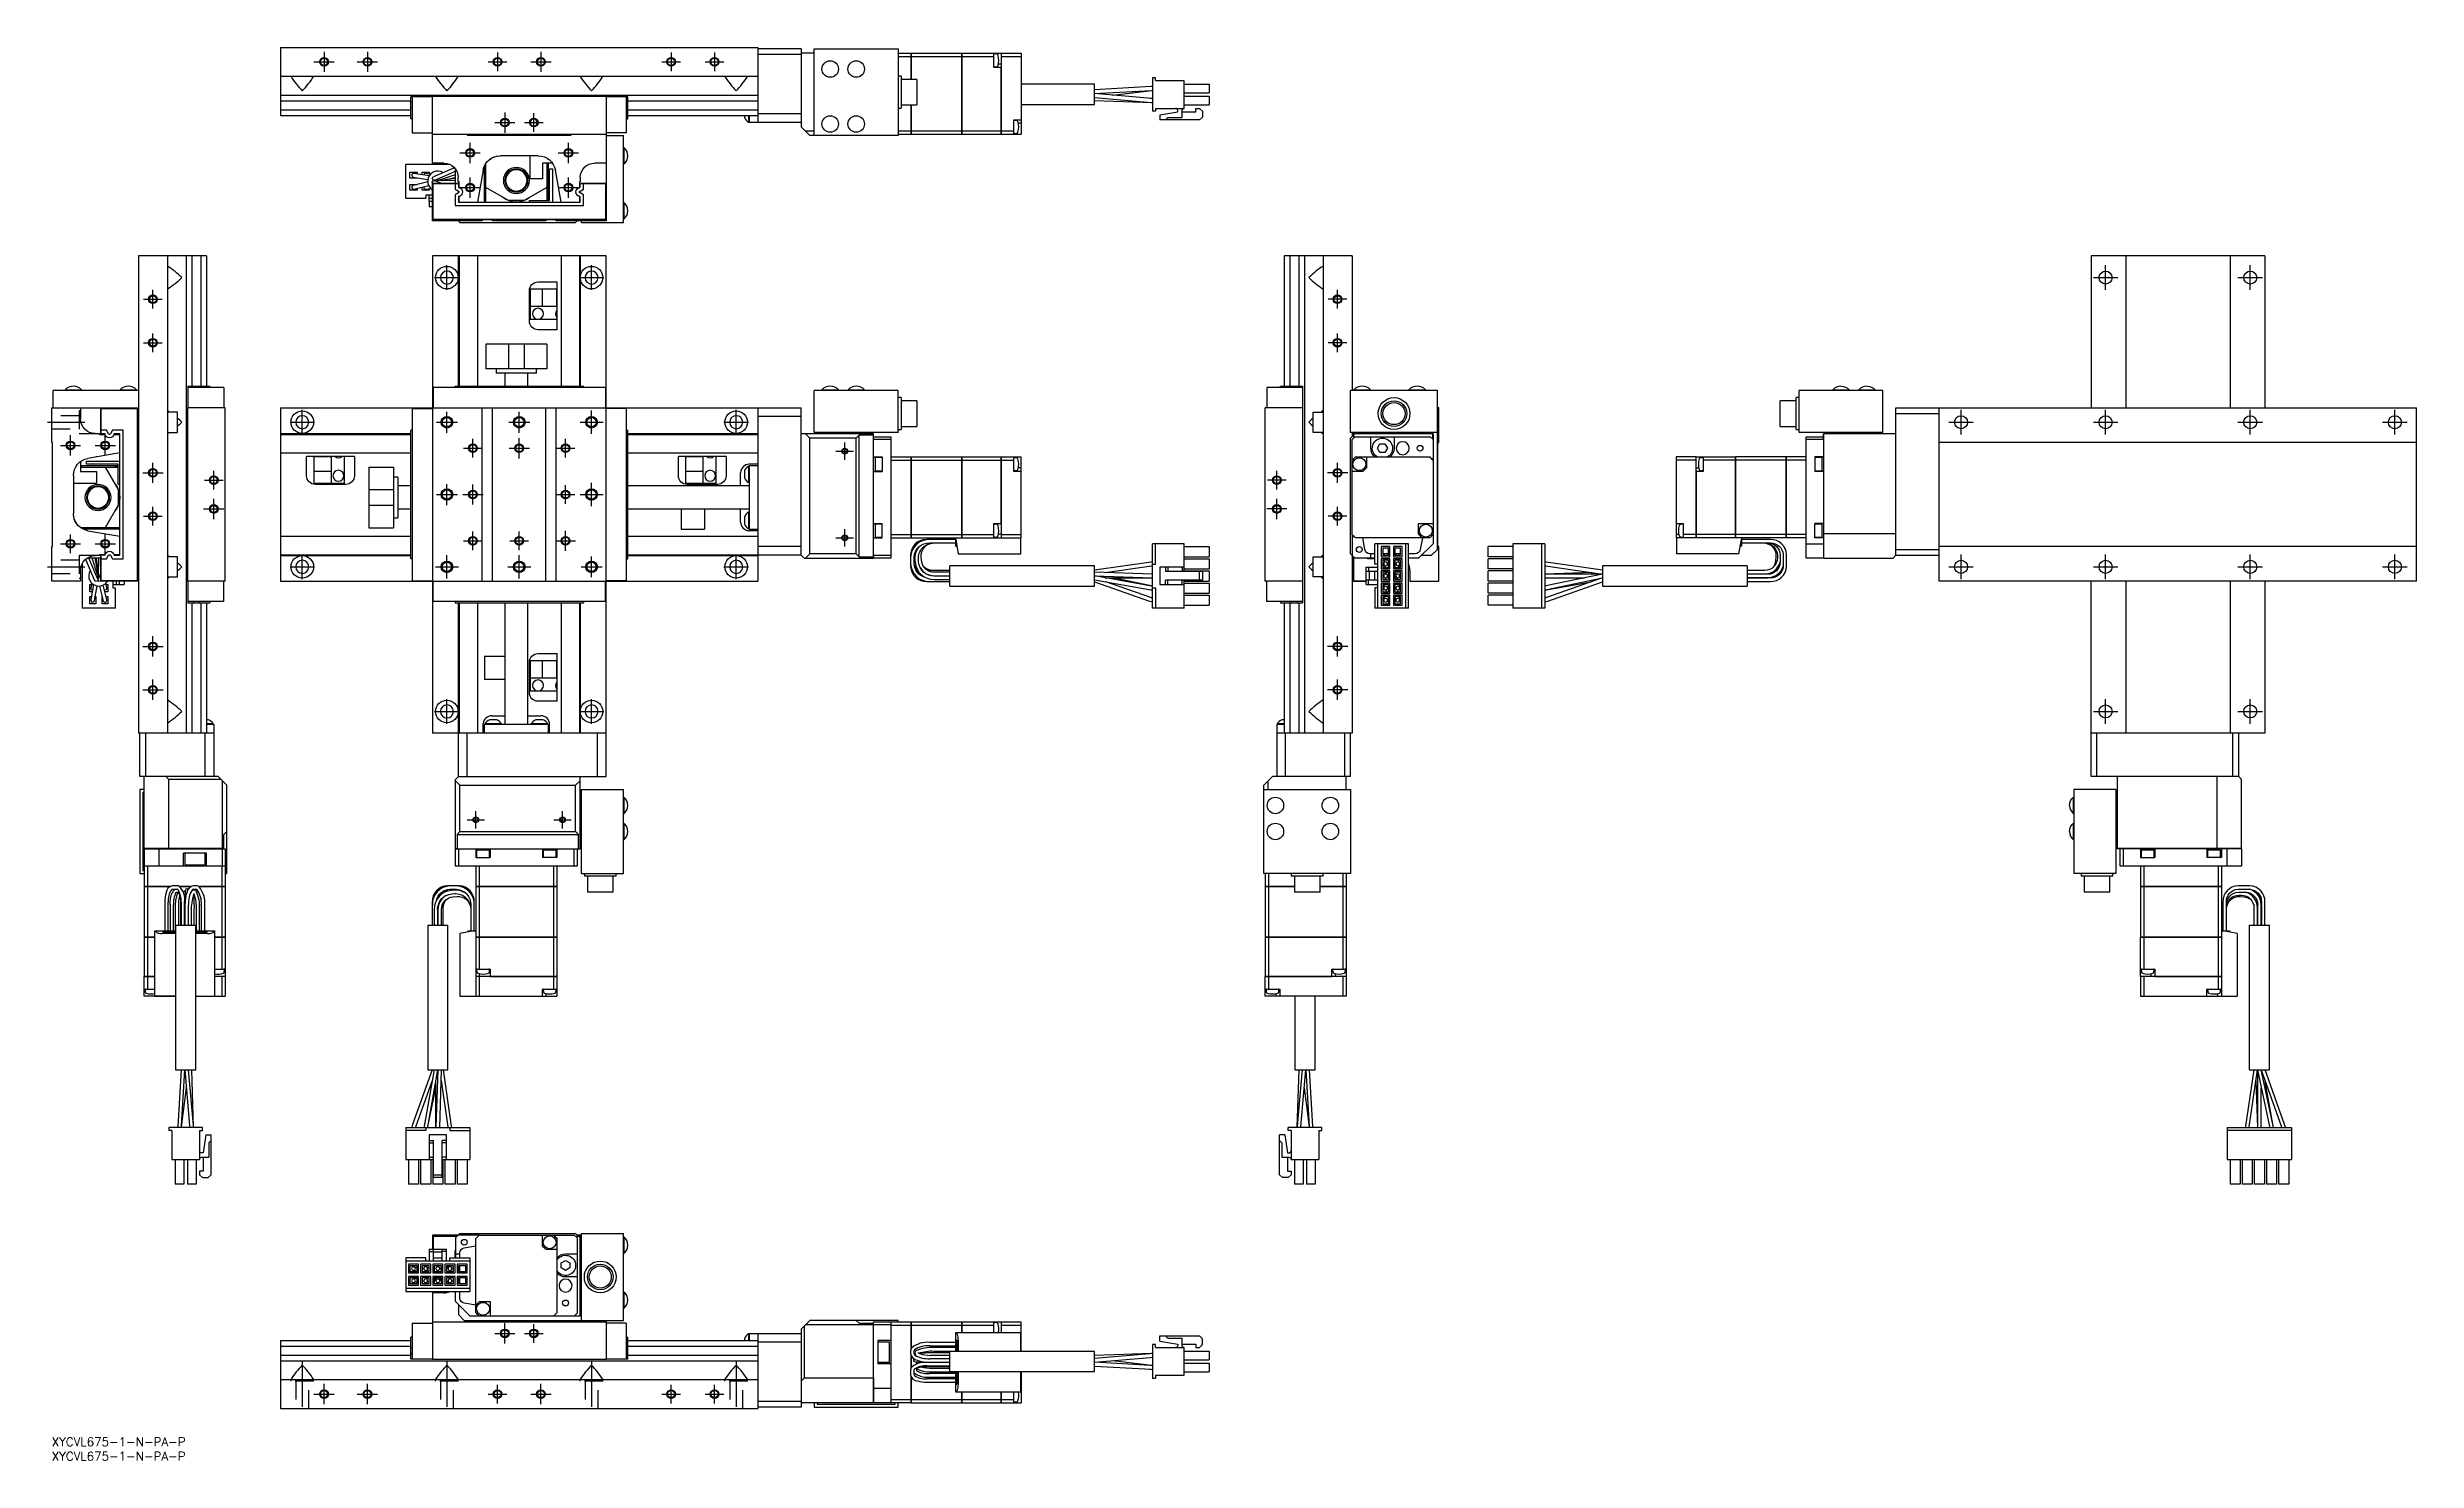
# Model space of a CAD drawing. Extents: x -2 to 818, y -8 to 481.
import ezdxf

# ---------------------------------------------------------------- set-up
doc = ezdxf.new("R2010")
doc.units = 0
doc.header["$LTSCALE"] = 0.5
doc.linetypes.add('CENTER', pattern=[50.8, 31.75, -6.35, 6.35, -6.35])
doc.linetypes.add('DASHED', pattern=[19.05, 12.7, -6.35])
for name, color, linetype in [('MSM_CENTER', 1, 'CENTER'), ('MSM_CONTINUOUS', 7, 'CONTINUOUS'), ('MSM_DASHED', 4, 'DASHED'), ('MSM_NARROW', 5, 'CONTINUOUS'), ('MSM_PART_NUMBER', 7, 'CONTINUOUS')]:
    doc.layers.add(name, color=color, linetype=linetype)
doc.styles.get("Standard").update_dxf_attribs({"font": 'txt.shx', "height": 3, "bigfont": 'bigfont.shx'})

msp = doc.modelspace()

# ---------------------------------------------------------------- texts
at = {"layer": 'MSM_PART_NUMBER'}
for p in [(0, -3), (0, -8)]:
    msp.add_text('XYCVL675-1-N-PA-P', height=3, dxfattribs=at).set_placement(p)

# ---------------------------------------------------------------- linework, layer by layer
at = {"layer": 'MSM_CENTER'}
for p, q in [((90.63, 475.65), (97.63, 475.65)), ((94.13, 479.15), (94.13, 472.15)), ((105.63, 475.65), (112.63, 475.65)), ((109.13, 479.15), (109.13, 472.15)), ((150.9, 475.65), (157.35, 475.65)), ((154.13, 478.88), (154.13, 472.42)), ((165.63, 475.65), (172.63, 475.65)), ((169.13, 479.15), (169.13, 472.15)), ((210.9, 475.65), (217.35, 475.65)), ((214.13, 478.88), (214.13, 472.42)), ((225.9, 475.65), (232.35, 475.65)), ((229.13, 478.88), (229.13, 472.42)), ((153.13, 454.65), (160.13, 454.65)), ((156.63, 458.15), (156.63, 451.15)), ((163.4, 454.65), (169.85, 454.65)), ((166.63, 451.42), (166.63, 457.88)), ((141.13, 444.15), (148.13, 444.15)), ((144.63, 440.65), (144.63, 447.65)), ((175.13, 444.15), (182.13, 444.15)), ((178.63, 440.65), (178.63, 447.65)), ((144.63, 428.65), (144.63, 435.65)), ((178.63, 428.65), (178.63, 435.65)), ((141.13, 432.15), (148.13, 432.15)), ((175.13, 432.15), (182.13, 432.15)), ((136.63, 396.79), (136.63, 405.29)), ((186.63, 396.79), (186.63, 405.29)), ((710.06, 396.79), (710.06, 405.29)), ((760.06, 396.79), (760.06, 405.29)), ((31.77, 393.54), (38.23, 393.54)), ((35, 390.31), (35, 396.77)), ((132.38, 401.04), (140.88, 401.04)), ((182.38, 401.04), (190.88, 401.04)), ((447.77, 393.54), (441.31, 393.54)), ((444.54, 390.31), (444.54, 396.77)), ((705.81, 401.04), (714.31, 401.04)), ((755.81, 401.04), (764.31, 401.04)), ((31.77, 378.54), (38.23, 378.54)), ((35, 375.31), (35, 381.77)), ((447.77, 378.54), (441.31, 378.54)), ((444.54, 375.31), (444.54, 381.77)), ((86.63, 346.79), (86.63, 355.29)), ((136.63, 347.42), (136.63, 354.66)), ((161.63, 347.42), (161.63, 354.66)), ((186.63, 347.04), (186.63, 355.04)), ((236.63, 346.79), (236.63, 355.29)), ((660.06, 346.79), (660.06, 355.29)), ((710.06, 346.79), (710.06, 355.29)), ((760.06, 346.79), (760.06, 355.29)), ((810.06, 346.79), (810.06, 355.29)), ((-1.5, 351.04), (11.5, 351.04)), ((6.5, 339.54), (6.5, 346.54)), ((18.5, 339.54), (18.5, 346.54)), ((82.38, 351.04), (90.88, 351.04)), ((133, 351.04), (140.25, 351.04)), ((145.63, 338.81), (145.63, 345.27)), ((158, 351.04), (165.25, 351.04)), ((161.63, 338.54), (161.63, 345.54)), ((177.63, 338.81), (177.63, 345.27)), ((182.63, 351.04), (190.63, 351.04)), ((232.38, 351.04), (240.88, 351.04)), ((274.13, 338.04), (274.13, 344.04)), ((655.81, 351.04), (664.31, 351.04)), ((705.81, 351.04), (714.31, 351.04)), ((755.81, 351.04), (764.31, 351.04)), ((805.81, 351.04), (814.31, 351.04)), ((3, 343.04), (10, 343.04)), ((15, 343.04), (22, 343.04)), ((35, 330.04), (35, 337.04)), ((142.4, 342.04), (148.85, 342.04)), ((158.13, 342.04), (165.13, 342.04)), ((174.4, 342.04), (180.85, 342.04)), ((271.13, 341.04), (277.13, 341.04)), ((444.54, 330.04), (444.54, 337.04)), ((31.5, 333.54), (38.5, 333.54)), ((52.77, 331.04), (59.23, 331.04)), ((56, 327.81), (56, 334.27)), ((136.63, 322.42), (136.63, 329.66)), ((145.63, 322.54), (145.63, 329.54)), ((177.63, 322.81), (177.63, 329.27)), ((186.63, 322.04), (186.63, 330.04)), ((426.77, 331.04), (420.31, 331.04)), ((423.54, 327.81), (423.54, 334.27)), ((448.04, 333.54), (441.04, 333.54)), ((35, 315.31), (35, 321.77)), ((52.5, 321.04), (59.5, 321.04)), ((56, 317.54), (56, 324.54)), ((133, 326.04), (140.25, 326.04)), ((142.13, 326.04), (149.13, 326.04)), ((174.4, 326.04), (180.85, 326.04)), ((182.63, 326.04), (190.63, 326.04)), ((427.04, 321.04), (420.04, 321.04)), ((423.54, 317.54), (423.54, 324.54)), ((444.54, 315.31), (444.54, 321.77)), ((6.5, 305.81), (6.5, 312.27)), ((18.5, 305.54), (18.5, 312.54)), ((31.77, 318.54), (38.23, 318.54)), ((145.63, 306.81), (145.63, 313.27)), ((161.63, 306.81), (161.63, 313.27)), ((177.63, 306.54), (177.63, 313.54)), ((274.13, 308.04), (274.13, 314.04)), ((447.77, 318.54), (441.31, 318.54)), ((3, 309.04), (10, 309.04)), ((15, 309.04), (22, 309.04)), ((86.63, 296.79), (86.63, 305.29)), ((136.63, 297.04), (136.63, 305.04)), ((142.4, 310.04), (148.85, 310.04)), ((158.4, 310.04), (164.85, 310.04)), ((161.63, 297.04), (161.63, 305.04)), ((174.13, 310.04), (181.13, 310.04)), ((186.63, 297.42), (186.63, 304.66)), ((236.63, 296.79), (236.63, 305.29)), ((271.13, 311.04), (277.13, 311.04)), ((660.06, 296.79), (660.06, 305.29)), ((710.06, 296.79), (710.06, 305.29)), ((760.06, 296.79), (760.06, 305.29)), ((810.06, 296.79), (810.06, 305.29)), ((-1.5, 301.04), (11.5, 301.04)), ((82.38, 301.04), (90.88, 301.04)), ((132.63, 301.04), (140.63, 301.04)), ((157.63, 301.04), (165.63, 301.04)), ((183, 301.04), (190.25, 301.04)), ((232.38, 301.04), (240.88, 301.04)), ((655.81, 301.04), (664.31, 301.04)), ((705.81, 301.04), (714.31, 301.04)), ((755.81, 301.04), (764.31, 301.04)), ((805.81, 301.04), (814.31, 301.04)), ((31.5, 273.54), (38.5, 273.54)), ((35, 270.04), (35, 277.04)), ((448.04, 273.54), (441.04, 273.54)), ((444.54, 270.04), (444.54, 277.04)), ((31.5, 258.54), (38.5, 258.54)), ((35, 255.04), (35, 262.04)), ((136.63, 246.79), (136.63, 255.29)), ((186.63, 246.79), (186.63, 255.29)), ((448.04, 258.54), (441.04, 258.54)), ((444.54, 255.04), (444.54, 262.04)), ((710.06, 246.79), (710.06, 255.29)), ((760.06, 246.79), (760.06, 255.29)), ((132.38, 251.04), (140.88, 251.04)), ((182.38, 251.04), (190.88, 251.04)), ((705.81, 251.04), (714.31, 251.04)), ((755.81, 251.04), (764.31, 251.04)), ((143.63, 213.54), (149.63, 213.54)), ((146.63, 210.54), (146.63, 216.54)), ((173.63, 213.54), (179.63, 213.54)), ((176.63, 210.54), (176.63, 216.54)), ((153.13, 36), (160.13, 36)), ((156.63, 32.5), (156.63, 39.5)), ((163.4, 36), (169.85, 36)), ((166.63, 32.77), (166.63, 39.23)), ((86.63, 26.5), (86.63, 8)), ((136.63, 26.5), (136.63, 8)), ((186.63, 26.5), (186.63, 8)), ((236.63, 26.5), (236.63, 8)), ((94.13, 11.5), (94.13, 18.5)), ((109.13, 11.5), (109.13, 18.5)), ((154.13, 11.77), (154.13, 18.23)), ((169.13, 11.5), (169.13, 18.5)), ((214.13, 11.77), (214.13, 18.23)), ((229.13, 11.77), (229.13, 18.23)), ((90.63, 15), (97.63, 15)), ((105.63, 15), (112.63, 15)), ((150.9, 15), (157.35, 15)), ((165.63, 15), (172.63, 15)), ((210.9, 15), (217.35, 15)), ((225.9, 15), (232.35, 15))]:
    msp.add_line(p, q, dxfattribs=at)
at = {"layer": 'MSM_CONTINUOUS'}
for p, q in [((79.13, 480.65), (244.13, 480.65)), ((79.13, 480.65), (79.13, 457.15)), ((244.13, 480.65), (244.13, 454.65)), ((259.13, 480.15), (244.13, 480.15)), ((259.13, 478.15), (244.13, 478.15)), ((259.13, 480.15), (259.13, 453.15)), ((263.63, 478.65), (259.13, 478.65)), ((263.63, 480.15), (292.63, 480.15)), ((263.63, 450.15), (263.63, 480.15)), ((292.63, 480.15), (292.63, 450.15)), ((292.63, 478.65), (297.12, 478.65)), ((292.63, 477.5), (297.12, 477.5)), ((297.12, 469.58), (297.12, 478.65)), ((297.13, 478.65), (297.13, 469.58)), ((297.13, 478.65), (314.62, 478.65)), ((297.13, 477.5), (314.62, 477.5)), ((314.62, 450.65), (314.62, 478.65)), ((314.63, 478.64), (314.62, 478.64)), ((314.63, 477.49), (314.62, 477.49)), ((314.63, 478.65), (328.23, 478.65)), ((314.63, 478.65), (314.63, 450.65)), ((314.63, 477.5), (325.73, 477.5)), ((325.73, 473.65), (325.73, 478.65)), ((326.71, 478.32), (325.94, 478.38)), ((328.23, 478.65), (328.23, 474.9)), ((328.24, 478.65), (335.13, 478.65)), ((328.24, 478.65), (328.24, 450.65)), ((328.24, 477.5), (335.13, 477.5)), ((335.13, 478.65), (335.13, 450.65)), ((79.13, 470.65), (244.13, 470.65)), ((82.88, 470.65), (82.73, 470.52)), ((90.37, 470.65), (90.53, 470.52)), ((132.88, 470.65), (132.73, 470.52)), ((140.37, 470.65), (140.53, 470.52)), ((182.88, 470.65), (182.73, 470.52)), ((190.37, 470.65), (190.53, 470.52)), ((232.88, 470.65), (232.73, 470.52)), ((240.37, 470.65), (240.53, 470.52)), ((293.63, 470.65), (292.63, 470.65)), ((293.63, 470.65), (293.63, 459.65)), ((299.13, 469.58), (293.63, 469.58)), ((297.13, 469.72), (297.12, 469.7)), ((299.13, 469.58), (299.13, 460.73)), ((328.23, 473.65), (325.73, 473.65)), ((325.94, 473.92), (326.71, 473.99)), ((328.23, 474.9), (327.29, 474.9)), ((328.23, 450.65), (328.23, 473.65)), ((360.53, 467.88), (335.13, 467.88)), ((360.53, 460.88), (360.53, 467.88)), ((380.11, 467.08), (360.53, 465.95)), ((380.53, 467.09), (380.11, 467.08)), ((380.53, 470.15), (380.53, 458.55)), ((381.53, 470.15), (380.53, 470.15)), ((381.53, 469.15), (381.53, 470.15)), ((381.53, 469.15), (391.53, 469.15)), ((391.53, 459.55), (391.53, 469.15)), ((391.53, 467.95), (400.13, 467.95)), ((400.13, 467.95), (400.13, 464.95)), ((79.13, 464.15), (244.13, 464.15)), ((79.13, 462.19), (124.13, 462.19)), ((79.13, 459.11), (124.13, 459.11)), ((131.63, 463.55), (124.13, 463.55)), ((124.13, 455.95), (124.13, 463.55)), ((124.63, 461.68), (124.13, 461.68)), ((124.63, 459.63), (124.13, 459.63)), ((124.63, 463.55), (124.63, 451.15)), ((191.63, 463.65), (131.63, 463.65)), ((131.63, 440.65), (131.63, 463.65)), ((191.63, 463.65), (191.63, 420.65)), ((199.13, 463.55), (191.63, 463.55)), ((198.63, 463.55), (198.63, 451.15)), ((198.63, 461.68), (199.13, 461.68)), ((198.63, 459.63), (199.13, 459.63)), ((199.13, 455.95), (199.13, 463.55)), ((199.13, 462.19), (244.13, 462.19)), ((199.13, 459.11), (244.13, 459.11)), ((292.63, 459.65), (293.63, 459.65)), ((293.63, 460.73), (299.13, 460.73)), ((297.11, 459.95), (297.13, 459.93)), ((297.12, 450.65), (297.12, 460.73)), ((297.13, 460.73), (297.13, 450.65)), ((335.13, 460.88), (360.53, 460.88)), ((360.53, 464.65), (380.18, 465.78)), ((360.53, 463.35), (380.05, 461.64)), ((360.53, 462.25), (380.39, 461.6)), ((380.17, 462.93), (360.55, 464.65)), ((366.75, 464.11), (380.3, 465.77)), ((380.53, 462.92), (379.75, 462.97)), ((380.05, 461.64), (380.53, 461.61)), ((380.53, 462.91), (380.17, 462.93)), ((380.18, 465.78), (380.53, 465.79)), ((380.39, 461.6), (380.53, 461.6)), ((380.51, 465.79), (380.53, 465.79)), ((381.53, 459.55), (381.53, 458.55)), ((381.53, 459.55), (391.53, 459.55)), ((389.28, 458.35), (389.28, 458.8)), ((390.78, 456.35), (390.78, 458.8)), ((391.53, 464.95), (400.13, 464.95)), ((391.53, 463.75), (400.13, 463.75)), ((391.53, 460.75), (400.13, 460.75)), ((395.53, 458.35), (395.53, 459.55)), ((395.53, 459.55), (396.83, 459.55)), ((396.83, 459.55), (397.83, 458.55)), ((400.13, 463.75), (400.13, 460.75)), ((79.13, 457.15), (124.13, 457.15)), ((124.63, 455.95), (124.13, 455.95)), ((124.63, 451.15), (131.63, 451.15)), ((131.63, 450.65), (191.63, 450.65)), ((143.63, 450.65), (143.63, 450.35)), ((179.63, 450.35), (179.63, 450.65)), ((198.63, 451.15), (191.63, 451.15)), ((198.63, 455.95), (199.13, 455.95)), ((199.13, 457.15), (244.13, 457.15)), ((239.48, 457.15), (239.48, 456.44)), ((240.93, 457.15), (240.93, 454.79)), ((240.93, 454.79), (241.13, 454.79)), ((241.13, 457.15), (241.13, 454.65)), ((259.13, 454.65), (241.13, 454.65)), ((259.13, 457.65), (244.13, 457.65)), ((262.13, 450.15), (259.13, 453.15)), ((263.63, 451.65), (260.63, 451.65)), ((292.63, 451.81), (297.12, 451.81)), ((292.63, 450.65), (297.12, 450.65)), ((297.13, 451.81), (314.62, 451.81)), ((297.13, 450.65), (314.62, 450.65)), ((314.63, 451.81), (314.62, 451.81)), ((314.63, 450.66), (314.62, 450.66)), ((314.63, 451.81), (328.23, 451.81)), ((314.63, 450.65), (328.23, 450.65)), ((328.24, 451.81), (332.63, 451.81)), ((328.24, 450.65), (335.13, 450.65)), ((332.63, 455.65), (335.13, 455.65)), ((332.63, 450.65), (332.63, 455.65)), ((333.6, 455.32), (332.83, 455.38)), ((332.83, 450.92), (333.6, 450.99)), ((335.13, 454.4), (334.18, 454.4)), ((381.53, 458.55), (380.53, 458.55)), ((383.03, 457.35), (389.28, 458.35)), ((383.03, 457.35), (383.03, 455.55)), ((396.83, 455.55), (383.03, 455.55)), ((385.03, 455.55), (385.83, 456.35)), ((385.83, 456.35), (390.78, 456.35)), ((390.78, 458.35), (395.53, 458.35)), ((397.83, 456.55), (396.83, 455.55)), ((397.83, 458.55), (397.83, 456.55)), ((143.63, 450.35), (179.63, 450.35)), ((168.22, 443.15), (155.03, 443.15)), ((165.43, 435.15), (165.43, 443.15)), ((191.63, 450.15), (197.63, 450.15)), ((197.63, 420.15), (197.63, 450.15)), ((197.79, 446), (197.63, 446)), ((197.79, 446), (197.79, 440.3)), ((292.63, 450.15), (262.13, 450.15)), ((122.38, 428.55), (122.38, 440.15)), ((137.71, 440.15), (122.38, 440.15)), ((123.83, 437.45), (126.33, 437.45)), ((123.83, 435.45), (123.83, 437.45)), ((126.33, 435.45), (123.83, 435.45)), ((129.98, 434.13), (124.92, 432.88)), ((124.97, 435.81), (130.03, 434.99)), ((130.5, 436.23), (125.18, 437.09)), ((126.33, 437.45), (126.33, 436.91)), ((126.33, 435.59), (126.33, 435.45)), ((128.03, 437.45), (130.53, 437.45)), ((128.03, 436.63), (128.03, 437.45)), ((130.85, 436.69), (129.45, 437.08)), ((130.53, 437.45), (130.53, 436.78)), ((135.53, 440.65), (131.63, 440.65)), ((139.27, 438.97), (131.94, 435.85)), ((132.41, 434.75), (139.63, 437.81)), ((134.53, 433.65), (132.41, 434.55)), ((139.63, 434.47), (133.49, 434.6)), ((133.66, 434.73), (139.63, 436.64)), ((139.63, 435.31), (134.69, 434.6)), ((134.89, 434.71), (139.63, 435.62)), ((138.93, 435.45), (138.74, 435.45)), ((138.93, 435.49), (138.93, 435.45)), ((139.63, 433.65), (139.63, 438.51)), ((139.63, 438.51), (139.63, 438.51)), ((140.53, 434.15), (140.53, 435.65)), ((140.83, 434.15), (140.53, 434.15)), ((140.63, 434.15), (140.63, 432.23)), ((140.83, 432.19), (140.83, 434.15)), ((149.13, 438.19), (147.18, 427.15)), ((149.63, 427.15), (149.63, 439.6)), ((150.13, 439.15), (149.63, 439.15)), ((150.13, 427.15), (150.13, 440.6)), ((169.63, 435.15), (165.43, 435.15)), ((173.09, 440.65), (169.63, 440.65)), ((169.63, 440.65), (169.63, 435.15)), ((171.13, 440.6), (171.13, 427.65)), ((171.63, 440.65), (171.63, 427.65)), ((172.13, 427.65), (172.13, 438.65)), ((172.13, 438.65), (173.13, 438.65)), ((173.13, 438.65), (173.13, 427.15)), ((176.07, 427.15), (174.13, 438.19)), ((174.63, 435.15), (174.63, 435.36)), ((174.66, 435.15), (174.63, 435.15)), ((182.73, 434.15), (182.43, 434.15)), ((182.43, 434.15), (182.43, 432.19)), ((182.73, 435.65), (182.73, 434.15)), ((191.63, 440.65), (187.73, 440.65)), ((197.63, 440.3), (197.79, 440.3)), ((122.38, 428.55), (129.38, 428.55)), ((123.83, 433.25), (126.33, 433.25)), ((123.83, 431.25), (123.83, 433.25)), ((126.33, 431.25), (123.83, 431.25)), ((125.23, 431.62), (130.32, 432.87)), ((126.33, 433.25), (126.33, 433.23)), ((126.33, 431.89), (126.33, 431.25)), ((128.03, 431.25), (128.03, 432.31)), ((130.53, 431.25), (128.03, 431.25)), ((131.63, 429.55), (129.38, 429.55)), ((129.38, 429.55), (129.38, 428.55)), ((129.39, 431.61), (131, 431.91)), ((130.48, 427.35), (130.48, 429.55)), ((131.63, 428.35), (130.48, 428.35)), ((131.63, 427.35), (130.48, 427.35)), ((130.48, 427.35), (130.48, 425.55)), ((130.53, 431.82), (130.53, 431.25)), ((131.63, 433.65), (140.23, 433.65)), ((131.63, 420.65), (131.63, 433.65)), ((131.83, 421.15), (131.83, 433.55)), ((131.83, 433.55), (140.63, 433.55)), ((139.43, 433.55), (139.43, 431.68)), ((139.43, 431.68), (140.62, 430.99)), ((140.62, 430.32), (139.43, 429.63)), ((139.43, 429.63), (139.43, 425.95)), ((139.43, 425.95), (183.83, 425.95)), ((140.23, 433.65), (140.23, 433.55)), ((140.63, 429.08), (140.63, 427.15)), ((140.83, 427.45), (140.63, 427.65)), ((140.63, 427.15), (182.63, 427.15)), ((140.83, 427.15), (140.83, 429.11)), ((157.92, 427.65), (150.13, 432.15)), ((163.33, 427.65), (157.92, 427.65)), ((171.13, 432.15), (163.33, 427.65)), ((165.13, 427.15), (165.13, 427.65)), ((165.13, 427.65), (172.13, 427.65)), ((182.43, 429.11), (182.43, 427.15)), ((182.63, 432.23), (182.63, 433.55)), ((182.63, 433.55), (191.43, 433.55)), ((182.63, 430.99), (183.83, 431.68)), ((183.83, 429.63), (182.63, 430.32)), ((182.63, 427.15), (182.63, 429.08)), ((183.03, 433.55), (183.03, 433.65)), ((183.03, 433.65), (191.63, 433.65)), ((183.83, 431.68), (183.83, 433.55)), ((183.83, 425.95), (183.83, 429.63)), ((191.43, 433.55), (191.43, 421.15)), ((197.79, 427), (197.63, 427)), ((197.79, 427), (197.79, 421.3)), ((131.63, 425.55), (130.48, 425.55)), ((148.83, 420.65), (131.63, 420.65)), ((191.43, 421.15), (131.83, 421.15)), ((140.63, 420.65), (141.13, 420.15)), ((141.13, 420.15), (181.13, 420.15)), ((148.83, 421), (148.83, 420.65)), ((152.43, 421), (148.83, 421)), ((152.43, 420.65), (152.43, 421)), ((170.83, 420.65), (152.43, 420.65)), ((174.43, 421), (170.83, 421)), ((170.83, 421), (170.83, 420.65)), ((174.43, 420.65), (174.43, 421)), ((191.63, 420.65), (174.43, 420.65)), ((181.13, 420.15), (181.63, 420.65)), ((183.13, 420.15), (183.13, 420.65)), ((183.13, 420.15), (197.63, 420.15)), ((197.63, 421.3), (197.79, 421.3)), ((53.5, 408.54), (30, 408.54)), ((30, 408.54), (30, 243.54)), ((40, 408.54), (40, 243.54)), ((40, 404.78), (40.13, 404.94)), ((46.5, 408.54), (46.5, 243.54)), ((48.46, 408.54), (48.46, 363.54)), ((51.54, 408.54), (51.54, 363.54)), ((53.5, 408.54), (53.5, 363.54)), ((131.63, 408.54), (131.63, 243.54)), ((191.63, 408.54), (131.63, 408.54)), ((140.53, 408.54), (140.53, 363.54)), ((140.83, 408.54), (140.83, 363.54)), ((147.18, 408.54), (147.18, 363.54)), ((176.07, 408.54), (176.07, 363.54)), ((182.43, 408.54), (182.43, 363.54)), ((182.73, 408.54), (182.73, 363.54)), ((191.63, 228.54), (191.63, 408.54)), ((426.04, 408.54), (426.04, 363.54)), ((449.54, 408.54), (426.04, 408.54)), ((428, 408.54), (428, 363.54)), ((431.08, 408.54), (431.08, 363.54)), ((433.04, 408.54), (433.04, 243.54)), ((439.54, 404.78), (439.41, 404.94)), ((439.54, 408.54), (439.54, 243.54)), ((449.54, 408.54), (449.54, 362.04)), ((705.06, 408.54), (705.06, 356.04)), ((765.06, 408.54), (705.06, 408.54)), ((717.06, 408.54), (717.06, 356.04)), ((753.06, 408.54), (753.06, 356.04)), ((765.06, 408.54), (765.06, 356.04)), ((40, 397.3), (40.13, 397.14)), ((165.13, 386.04), (165.13, 396.54)), ((174.75, 397.04), (165.43, 397.04)), ((165.43, 397.04), (165.43, 386.54)), ((168.13, 399.54), (174.75, 399.54)), ((169.63, 391.04), (169.63, 397.04)), ((174.63, 391.04), (174.63, 397.04)), ((174.75, 383.04), (174.75, 399.54)), ((439.54, 397.3), (439.41, 397.14)), ((174.75, 391.04), (165.43, 391.04)), ((174.75, 386.54), (165.43, 386.54)), ((150.13, 378.04), (150.13, 369.54)), ((171.13, 378.04), (150.13, 378.04)), ((157.92, 378.04), (157.92, 369.54)), ((163.33, 378.04), (163.33, 369.54)), ((174.75, 383.04), (168.13, 383.04)), ((171.13, 378.04), (171.13, 369.54)), ((171.13, 369.54), (150.13, 369.54)), ((153.63, 369.54), (153.63, 368.04)), ((167.63, 368.04), (167.63, 369.54)), ((30, 362.04), (0.5, 362.04)), ((0.5, 356.04), (0.5, 362.04)), ((4.65, 362.2), (10.35, 362.2)), ((4.65, 362.2), (4.65, 362.04)), ((10.35, 362.04), (10.35, 362.2)), ((23.65, 362.2), (29.35, 362.2)), ((23.65, 362.2), (23.65, 362.04)), ((29.35, 362.04), (29.35, 362.2)), ((47.1, 363.54), (47.1, 356.04)), ((47.1, 363.54), (54.7, 363.54)), ((59.5, 363.04), (47.1, 363.04)), ((48.97, 363.04), (48.97, 363.54)), ((51.02, 363.04), (51.02, 363.54)), ((54.7, 363.04), (54.7, 363.54)), ((59.5, 363.04), (59.5, 356.04)), ((191.43, 363.04), (131.83, 363.04)), ((131.83, 363.04), (131.83, 356.04)), ((139.43, 363.04), (139.43, 363.54)), ((139.43, 363.54), (183.83, 363.54)), ((167.63, 368.04), (153.63, 368.04)), ((156.63, 368.04), (156.63, 363.54)), ((164.63, 363.54), (164.63, 368.04)), ((183.83, 363.04), (183.83, 363.54)), ((191.43, 363.04), (191.43, 356.04)), ((292.63, 362.04), (263.63, 362.04)), ((263.63, 347.54), (263.63, 362.04)), ((266.28, 362.2), (271.98, 362.2)), ((266.28, 362.2), (266.28, 362.04)), ((271.98, 362.04), (271.98, 362.2)), ((275.28, 362.2), (280.98, 362.2)), ((275.28, 362.2), (275.28, 362.04)), ((280.98, 362.04), (280.98, 362.2)), ((292.63, 347.54), (292.63, 362.04)), ((432.44, 363.04), (420.04, 363.04)), ((420.04, 363.04), (420.04, 356.04)), ((424.84, 363.54), (432.44, 363.54)), ((424.84, 363.04), (424.84, 363.54)), ((428.52, 363.04), (428.52, 363.54)), ((430.57, 363.04), (430.57, 363.54)), ((432.44, 363.54), (432.44, 356.04)), ((449.04, 347.54), (449.04, 362.04)), ((479.04, 362.04), (449.04, 362.04)), ((450.19, 362.2), (455.89, 362.2)), ((450.19, 362.2), (450.19, 362.04)), ((455.89, 362.04), (455.89, 362.2)), ((469.19, 362.2), (474.89, 362.2)), ((469.19, 362.2), (469.19, 362.04)), ((474.89, 362.04), (474.89, 362.2)), ((479.04, 307.04), (479.04, 362.04)), ((633.06, 362.04), (604.06, 362.04)), ((604.06, 347.54), (604.06, 362.04)), ((615.71, 362.2), (621.41, 362.2)), ((615.71, 362.2), (615.71, 362.04)), ((621.41, 362.04), (621.41, 362.2)), ((624.71, 362.2), (630.41, 362.2)), ((624.71, 362.2), (624.71, 362.04)), ((630.41, 362.04), (630.41, 362.2)), ((633.06, 347.54), (633.06, 362.04)), ((0, 344.04), (0, 356.04)), ((0, 356.04), (30, 356.04)), ((10, 356.04), (10, 352.14)), ((17, 347.44), (17, 356.04)), ((17.1, 347.04), (17.1, 355.84)), ((17.1, 355.84), (29.5, 355.84)), ((29.5, 355.84), (29.5, 296.24)), ((40, 354.78), (40.13, 354.94)), ((43.5, 354.54), (40, 354.54)), ((43.5, 347.54), (43.5, 354.54)), ((47, 296.04), (47, 356.04)), ((60, 356.04), (47, 356.04)), ((60, 296.04), (60, 356.04)), ((79.13, 356.04), (79.13, 296.04)), ((79.13, 356.04), (259.13, 356.04)), ((124.63, 355.84), (124.63, 296.24)), ((124.63, 355.84), (131.63, 355.84)), ((148.83, 296.04), (148.83, 356.04)), ((152.43, 296.04), (152.43, 356.04)), ((170.83, 296.04), (170.83, 356.04)), ((174.43, 296.04), (174.43, 356.04)), ((198.63, 355.84), (191.63, 355.84)), ((198.63, 355.84), (198.63, 296.24)), ((244.13, 356.04), (244.13, 296.04)), ((259.13, 353.04), (244.13, 353.04)), ((259.13, 305.04), (259.13, 356.04)), ((293.63, 359.54), (292.63, 359.54)), ((293.63, 359.54), (293.63, 348.54)), ((299.13, 358.47), (293.63, 358.47)), ((299.13, 358.47), (299.13, 349.62)), ((419.54, 296.04), (419.54, 356.04)), ((432.54, 356.04), (419.54, 356.04)), ((432.54, 296.04), (432.54, 356.04)), ((436.04, 347.54), (436.04, 354.54)), ((436.04, 354.54), (439.54, 354.54)), ((439.54, 354.78), (439.41, 354.94)), ((479.54, 356.04), (479.04, 356.04)), ((479.54, 344.04), (479.54, 356.04)), ((597.56, 349.62), (597.56, 358.47)), ((603.06, 358.47), (597.56, 358.47)), ((603.06, 348.54), (603.06, 359.54)), ((604.06, 359.54), (603.06, 359.54)), ((637.56, 356.04), (817.56, 356.04)), ((637.56, 305.04), (637.56, 356.04)), ((637.56, 354.04), (652.56, 354.04)), ((652.56, 296.04), (652.56, 356.04)), ((817.56, 296.04), (817.56, 356.04)), ((0.3, 344.04), (0, 344.04)), ((0.3, 308.04), (0.3, 344.04)), ((15, 347.14), (16.5, 347.14)), ((16.5, 347.14), (16.5, 346.84)), ((16.5, 346.84), (18.46, 346.84)), ((17.1, 347.44), (17, 347.44)), ((18.97, 348.24), (17.1, 348.24)), ((18.42, 347.04), (17.1, 347.04)), ((19.66, 347.05), (18.97, 348.24)), ((21.02, 348.24), (20.34, 347.05)), ((24.7, 348.24), (21.02, 348.24)), ((21.54, 346.84), (23.5, 346.84)), ((23.5, 347.04), (21.58, 347.04)), ((23.5, 305.04), (23.5, 347.04)), ((24.7, 303.84), (24.7, 348.24)), ((40, 347.54), (43.5, 347.54)), ((40, 347.3), (40.13, 347.14)), ((79.13, 347.14), (124.13, 347.14)), ((79.13, 346.84), (124.13, 346.84)), ((124.63, 348.24), (124.13, 348.24)), ((124.13, 303.84), (124.13, 348.24)), ((198.63, 348.24), (199.13, 348.24)), ((199.13, 303.84), (199.13, 348.24)), ((199.13, 347.14), (244.13, 347.14)), ((199.13, 346.84), (244.13, 346.84)), ((284.13, 347.04), (259.13, 347.04)), ((262.13, 345.54), (260.63, 347.04)), ((262.13, 305.54), (262.13, 345.54)), ((278.13, 345.54), (262.13, 345.54)), ((292.63, 347.54), (263.63, 347.54)), ((266.24, 347.54), (266.24, 347.04)), ((267.68, 347.54), (267.68, 347.04)), ((270.57, 347.54), (270.57, 347.04)), ((272.01, 347.54), (272.01, 347.04)), ((275.24, 347.54), (275.24, 347.04)), ((276.68, 347.54), (276.68, 347.04)), ((279.13, 346.54), (278.13, 345.54)), ((278.13, 305.54), (278.13, 345.54)), ((284.13, 346.54), (279.13, 346.54)), ((279.13, 304.54), (279.13, 346.54)), ((279.57, 347.54), (279.57, 347.04)), ((281.01, 347.54), (281.01, 347.04)), ((284.13, 304.04), (284.13, 347.04)), ((284.13, 346.04), (290.13, 346.04)), ((290.13, 345.04), (284.13, 345.04)), ((290.13, 346.04), (290.13, 304.04)), ((292.63, 348.54), (293.63, 348.54)), ((293.63, 349.62), (299.13, 349.62)), ((439.54, 347.54), (436.04, 347.54)), ((439.54, 347.3), (439.41, 347.14)), ((479.04, 347.54), (449.04, 347.54)), ((450.54, 347.04), (449.04, 345.54)), ((449.04, 305.54), (449.04, 345.54)), ((449.54, 347.54), (449.54, 346.04)), ((450.54, 346.04), (449.54, 345.04)), ((449.54, 337.93), (449.54, 345.04)), ((450.04, 347.54), (450.04, 345.54)), ((450.54, 347.54), (450.54, 347.04)), ((477.54, 347.04), (450.54, 347.04)), ((450.54, 346.04), (476.54, 346.04)), ((453.04, 347.54), (453.04, 347.04)), ((455.54, 347.54), (455.54, 347.04)), ((456.04, 342.04), (456.04, 346.04)), ((464.04, 346.04), (464.04, 342.04)), ((469.54, 347.54), (469.54, 347.04)), ((472.04, 347.54), (472.04, 347.04)), ((474.54, 347.54), (474.54, 347.04)), ((477.54, 345.04), (476.54, 346.04)), ((477.44, 345.14), (477.44, 347.04)), ((477.54, 347.04), (477.54, 337.92)), ((479.24, 344.04), (479.54, 344.04)), ((479.24, 308.04), (479.24, 344.04)), ((597.56, 349.62), (603.06, 349.62)), ((603.06, 348.54), (604.06, 348.54)), ((633.06, 347.54), (604.06, 347.54)), ((606.56, 346.04), (612.56, 346.04)), ((606.56, 304.04), (606.56, 346.04)), ((612.56, 345.04), (606.56, 345.04)), ((612.56, 345.14), (612.56, 347.04)), ((637.56, 347.04), (612.56, 347.04)), ((612.56, 345.04), (612.56, 345.14)), ((612.56, 345.14), (612.56, 345.04)), ((612.56, 345.04), (612.56, 304.04)), ((612.66, 312.54), (612.66, 347.04)), ((615.68, 347.54), (615.68, 347.04)), ((617.12, 347.54), (617.12, 347.04)), ((620.01, 347.54), (620.01, 347.04)), ((621.45, 347.54), (621.45, 347.04)), ((624.68, 347.54), (624.68, 347.04)), ((626.12, 347.54), (626.12, 347.04)), ((629.01, 347.54), (629.01, 347.04)), ((630.45, 347.54), (630.45, 347.04)), ((817.56, 344.04), (652.56, 344.04)), ((10, 337.51), (10, 334.04)), ((10, 336.04), (23, 336.04)), ((12, 337.54), (23.5, 337.54)), ((12, 336.54), (12, 337.54)), ((23, 336.54), (12, 336.54)), ((23.5, 340.49), (12.46, 338.54)), ((15.5, 339.04), (15.29, 339.04)), ((15.5, 339.08), (15.5, 339.04)), ((23, 329.54), (23, 336.54)), ((30, 338.84), (29.65, 338.84)), ((29.65, 338.84), (29.65, 335.24)), ((79.13, 340.49), (124.13, 340.49)), ((104.63, 339.17), (88.13, 339.17)), ((88.13, 332.54), (88.13, 339.17)), ((90.63, 339.17), (90.63, 329.84)), ((96.63, 339.04), (90.63, 339.04)), ((96.63, 339.17), (96.63, 329.84)), ((101.13, 339.17), (101.13, 329.84)), ((104.63, 339.17), (104.63, 332.54)), ((199.13, 340.49), (244.13, 340.49)), ((233.13, 339.17), (216.63, 339.17)), ((216.63, 332.54), (216.63, 339.17)), ((219.13, 339.17), (219.13, 329.84)), ((225.13, 339.04), (219.13, 339.04)), ((225.13, 339.17), (225.13, 329.84)), ((229.63, 339.17), (229.63, 329.84)), ((233.13, 339.17), (233.13, 332.54)), ((240.93, 335.9), (240.93, 330.18)), ((241.13, 335.9), (240.93, 335.9)), ((244.13, 336.53), (241.13, 336.53)), ((241.13, 336.04), (241.13, 314.04)), ((241.13, 336.04), (244.13, 336.04)), ((284.13, 339.04), (287.13, 339.04)), ((284.63, 338.79), (284.63, 334.29)), ((287.13, 338.79), (284.63, 338.79)), ((287.13, 339.04), (287.13, 334.04)), ((290.13, 339.04), (297.12, 339.04)), ((290.13, 337.89), (297.12, 337.89)), ((297.12, 311.04), (297.12, 339.04)), ((297.13, 339.04), (297.13, 311.04)), ((297.13, 339.04), (314.62, 339.04)), ((297.13, 337.89), (314.62, 337.89)), ((314.62, 311.04), (314.62, 339.04)), ((314.63, 339.03), (314.62, 339.03)), ((314.63, 337.88), (314.62, 337.88)), ((314.63, 339.04), (314.63, 311.04)), ((314.63, 339.04), (328.23, 339.04)), ((314.63, 337.89), (328.23, 337.89)), ((328.23, 316.04), (328.23, 339.04)), ((328.24, 339.04), (335.13, 339.04)), ((328.24, 339.04), (328.24, 311.04)), ((328.24, 337.89), (332.63, 337.89)), ((332.63, 334.04), (332.63, 339.04)), ((333.6, 338.7), (332.83, 338.77)), ((335.13, 311.04), (335.13, 339.04)), ((449.54, 312.2), (449.54, 337.89)), ((450.7, 339.04), (476.39, 339.04)), ((454.54, 339.04), (454.54, 335.29)), ((458.31, 342.04), (459.17, 343.54)), ((459.17, 340.54), (458.31, 342.04)), ((459.17, 343.54), (460.91, 343.54)), ((460.91, 340.54), (459.17, 340.54)), ((460.91, 343.54), (461.77, 342.04)), ((461.77, 342.04), (460.91, 340.54)), ((477.54, 337.89), (477.54, 312.2)), ((568.45, 339.04), (561.56, 339.04)), ((561.56, 339.04), (561.56, 311.04)), ((568.45, 337.89), (561.56, 337.89)), ((568.45, 311.04), (568.45, 339.04)), ((568.46, 339.04), (582.06, 339.04)), ((570.75, 338.77), (569.98, 338.7)), ((570.96, 339.04), (570.96, 334.04)), ((582.06, 337.89), (570.96, 337.89)), ((582.06, 311.04), (582.06, 339.04)), ((582.06, 339.03), (582.07, 339.03)), ((582.06, 337.88), (582.07, 337.88)), ((582.07, 339.04), (582.07, 311.04)), ((599.56, 339.04), (582.07, 339.04)), ((599.56, 337.89), (582.07, 337.89)), ((599.56, 311.04), (599.56, 339.04)), ((599.57, 339.04), (599.57, 311.04)), ((606.56, 339.04), (599.57, 339.04)), ((606.56, 337.89), (599.57, 337.89)), ((612.56, 339.04), (609.56, 339.04)), ((609.56, 339.04), (609.56, 334.04)), ((612.06, 338.79), (609.56, 338.79)), ((612.06, 334.29), (612.06, 338.79)), ((7.5, 332.63), (7.5, 319.45)), ((15.5, 329.84), (7.5, 329.84)), ((10, 334.04), (15.5, 334.04)), ((10.05, 335.54), (23, 335.54)), ((15.5, 334.04), (15.5, 329.84)), ((18.5, 335.54), (23, 327.75)), ((23.5, 329.54), (23, 329.54)), ((23, 327.75), (23, 322.33)), ((29.65, 335.24), (30, 335.24)), ((96.63, 334.04), (90.63, 334.04)), ((101.13, 329.84), (90.63, 329.84)), ((101.63, 329.54), (91.13, 329.54)), ((109.63, 335.54), (118.13, 335.54)), ((109.63, 335.54), (109.63, 314.54)), ((109.63, 327.75), (118.13, 327.75)), ((118.13, 335.54), (118.13, 314.54)), ((119.63, 332.04), (118.13, 332.04)), ((119.63, 332.04), (119.63, 318.04)), ((124.13, 329.04), (119.63, 329.04)), ((241.13, 329.04), (199.13, 329.04)), ((225.13, 334.04), (219.13, 334.04)), ((229.63, 329.84), (219.13, 329.84)), ((230.13, 329.54), (219.63, 329.54)), ((238.13, 329.04), (238.13, 333.53)), ((239.48, 334.25), (239.48, 331.83)), ((240.93, 330.18), (241.13, 330.18)), ((284.13, 334.04), (287.13, 334.04)), ((284.63, 334.29), (287.13, 334.29)), ((335.13, 334.04), (332.63, 334.04)), ((332.83, 334.31), (333.6, 334.38)), ((335.13, 335.29), (334.18, 335.29)), ((453.29, 334.04), (449.54, 334.04)), ((568.46, 335.29), (569.4, 335.29)), ((570.96, 334.04), (568.46, 334.04)), ((568.46, 334.04), (568.46, 311.04)), ((569.98, 334.38), (570.75, 334.31)), ((609.56, 334.29), (612.06, 334.29)), ((612.56, 334.04), (609.56, 334.04)), ((23, 322.33), (18.5, 314.54)), ((109.63, 322.33), (118.13, 322.33)), ((119.63, 321.04), (124.13, 321.04)), ((199.13, 321.04), (241.13, 321.04)), ((217.63, 321.04), (217.63, 314.04)), ((225.63, 321.04), (225.63, 314.04)), ((238.13, 316.53), (238.13, 321.04)), ((240.93, 319.9), (240.93, 314.18)), ((241.13, 319.9), (240.93, 319.9)), ((23.5, 314.54), (10.05, 314.54)), ((23.5, 314.04), (11.05, 314.04)), ((11.5, 314.54), (11.5, 314.04)), ((12.46, 313.54), (23.5, 311.59)), ((30, 316.84), (29.65, 316.84)), ((29.65, 316.84), (29.65, 313.24)), ((29.65, 313.24), (30, 313.24)), ((79.13, 311.59), (124.13, 311.59)), ((109.63, 314.54), (118.13, 314.54)), ((118.13, 318.04), (119.63, 318.04)), ((199.13, 311.59), (244.13, 311.59)), ((217.63, 314.04), (225.63, 314.04)), ((239.48, 318.25), (239.48, 315.83)), ((240.93, 314.18), (241.13, 314.18)), ((241.13, 314.04), (244.13, 314.04)), ((244.13, 313.53), (241.13, 313.53)), ((284.13, 316.04), (287.13, 316.04)), ((284.63, 315.79), (284.63, 311.29)), ((287.13, 315.79), (284.63, 315.79)), ((284.63, 311.29), (287.13, 311.29)), ((287.13, 311.04), (287.13, 316.04)), ((290.13, 312.2), (297.12, 312.2)), ((297.13, 312.2), (314.62, 312.2)), ((314.63, 312.19), (314.62, 312.19)), ((314.63, 312.2), (325.73, 312.2)), ((325.73, 316.04), (328.23, 316.04)), ((325.73, 311.04), (325.73, 316.04)), ((326.71, 315.7), (325.94, 315.77)), ((325.94, 311.31), (326.71, 311.38)), ((328.23, 312.29), (327.29, 312.29)), ((328.24, 312.2), (335.13, 312.2)), ((449.54, 312.14), (449.54, 243.54)), ((472.54, 312.29), (472.54, 316.04)), ((472.54, 316.04), (477.54, 316.04)), ((477.54, 312.15), (477.54, 309.04)), ((561.56, 316.04), (564.06, 316.04)), ((561.56, 312.29), (562.51, 312.29)), ((563.86, 315.77), (563.09, 315.7)), ((563.09, 311.38), (563.86, 311.31)), ((564.06, 316.04), (564.06, 311.04)), ((568.45, 312.2), (564.06, 312.2)), ((582.06, 312.2), (568.46, 312.2)), ((582.06, 312.2), (582.07, 312.2)), ((599.56, 312.2), (582.07, 312.2)), ((606.56, 312.2), (599.57, 312.2)), ((612.56, 316.04), (609.56, 316.04)), ((609.56, 311.04), (609.56, 316.04)), ((612.06, 315.79), (609.56, 315.79)), ((609.56, 311.29), (612.06, 311.29)), ((612.06, 311.29), (612.06, 315.79)), ((612.56, 312.57), (612.65, 312.53)), ((612.65, 312.53), (612.66, 312.54)), ((612.65, 304.05), (612.65, 312.53)), ((612.66, 312.54), (637.56, 312.54)), ((0, 296.04), (0, 308.04)), ((0, 308.04), (0.3, 308.04)), ((11.69, 303.68), (14.8, 296.36)), ((17, 304.04), (12.14, 304.04)), ((12.14, 304.04), (12.14, 304.04)), ((15.9, 296.83), (12.84, 304.04)), ((15.92, 298.07), (14.01, 304.04)), ((16.5, 304.94), (15, 304.94)), ((15.94, 299.3), (15.03, 304.04)), ((15.17, 303.34), (15.2, 303.34)), ((15.2, 303.34), (15.2, 303.15)), ((15.34, 304.04), (16.06, 299.1)), ((16.18, 304.04), (16.05, 297.9)), ((18.46, 305.24), (16.5, 305.24)), ((16.5, 305.24), (16.5, 304.94)), ((18.42, 305.04), (16.5, 305.04)), ((17, 296.04), (17, 304.64)), ((17, 304.64), (17.1, 304.64)), ((17.1, 296.24), (17.1, 305.04)), ((17.1, 303.84), (18.97, 303.84)), ((18.97, 303.84), (19.66, 305.03)), ((20.34, 305.03), (21.02, 303.84)), ((21.02, 303.84), (24.7, 303.84)), ((23.5, 305.24), (21.54, 305.24)), ((21.58, 305.04), (23.5, 305.04)), ((23.2, 305.24), (23, 305.04)), ((40, 304.78), (40.13, 304.94)), ((43.5, 304.54), (40, 304.54)), ((43.5, 297.54), (43.5, 304.54)), ((79.13, 305.24), (124.13, 305.24)), ((79.13, 304.94), (124.13, 304.94)), ((124.63, 303.84), (124.13, 303.84)), ((198.63, 303.84), (199.13, 303.84)), ((199.13, 305.24), (244.13, 305.24)), ((199.13, 304.94), (244.13, 304.94)), ((259.13, 308.04), (244.13, 308.04)), ((259.13, 305.04), (244.13, 305.04)), ((259.13, 305.04), (260.13, 304.04)), ((260.13, 304.04), (284.03, 304.04)), ((260.63, 304.04), (262.13, 305.54)), ((278.13, 305.54), (262.13, 305.54)), ((278.13, 305.54), (279.13, 304.54)), ((279.13, 304.54), (284.04, 304.54)), ((284.04, 304.05), (284.03, 304.04)), ((284.13, 304.67), (284.04, 304.54)), ((284.04, 304.05), (284.04, 304.54)), ((284.04, 304.05), (284.13, 304.14)), ((284.13, 311.04), (287.13, 311.04)), ((284.13, 305.04), (290.13, 305.04)), ((290.13, 304.04), (284.13, 304.04)), ((290.13, 311.04), (297.12, 311.04)), ((296.93, 305.29), (296.93, 301.19)), ((297.13, 311.04), (335.13, 311.04)), ((298.13, 302.11), (298.13, 304.37)), ((298.43, 303.53), (298.5, 302.6)), ((299.7, 302.7), (299.62, 303.62)), ((300.72, 303.14), (300.6, 304.52)), ((312.53, 310.49), (302.53, 310.49)), ((303.53, 309.29), (312.53, 309.29)), ((312.53, 308.24), (312.53, 311.04)), ((312.53, 310.44), (313.39, 305.54)), ((312.53, 308.24), (312.91, 308.24)), ((313.39, 305.54), (335.03, 305.54)), ((314.63, 311.05), (314.62, 311.05)), ((328.23, 311.04), (328.23, 311.05)), ((335.03, 305.54), (335.03, 311.04)), ((391.53, 308.99), (380.53, 308.99)), ((380.53, 286.79), (380.53, 308.99)), ((381.53, 301.99), (381.53, 308.99)), ((391.53, 299.39), (391.53, 308.99)), ((391.53, 308.04), (400.13, 308.04)), ((391.53, 304.54), (400.13, 304.54)), ((391.53, 303.84), (400.13, 303.84)), ((400.13, 308.04), (400.13, 304.54)), ((400.13, 303.84), (400.13, 300.34)), ((436.04, 297.54), (436.04, 304.54)), ((436.04, 304.54), (439.54, 304.54)), ((439.54, 304.78), (439.41, 304.94)), ((449.04, 305.54), (450.54, 304.04)), ((450.04, 304.54), (450.04, 296.24)), ((457.44, 304.04), (450.54, 304.04)), ((476.39, 311.04), (450.69, 311.04)), ((453.95, 307.03), (453.24, 311.04)), ((454.84, 303.84), (454.84, 304.04)), ((457.44, 303.84), (454.84, 303.84)), ((457.44, 305.54), (455.72, 305.54)), ((456.04, 304.04), (456.04, 305.54)), ((457.44, 301.99), (457.44, 308.99)), ((469.04, 308.99), (457.44, 308.99)), ((458.44, 286.79), (458.44, 308.99)), ((459.64, 308.04), (459.64, 304.54)), ((462.64, 308.04), (459.64, 308.04)), ((459.64, 304.54), (462.64, 304.54)), ((462.64, 303.84), (459.64, 303.84)), ((459.64, 303.84), (459.64, 300.34)), ((462.14, 307.54), (460.14, 307.54)), ((460.14, 307.54), (460.14, 305.04)), ((462.14, 305.54), (460.14, 305.54)), ((460.14, 305.04), (462.14, 305.04)), ((462.14, 303.34), (460.14, 303.34)), ((460.14, 303.34), (460.14, 300.84)), ((460.65, 305.04), (460.6, 305.54)), ((460.84, 302.67), (460.79, 303.34)), ((461.81, 305.54), (461.85, 305.04)), ((461.99, 303.34), (462.13, 301.71)), ((462.14, 305.16), (462.13, 305.54)), ((462.14, 305.04), (462.14, 307.54)), ((462.14, 300.84), (462.14, 303.34)), ((462.64, 304.54), (462.64, 308.04)), ((462.64, 300.34), (462.64, 303.84)), ((466.84, 308.04), (463.84, 308.04)), ((463.84, 308.04), (463.84, 304.54)), ((463.84, 304.54), (466.84, 304.54)), ((463.84, 303.84), (463.84, 300.34)), ((466.84, 303.84), (463.84, 303.84)), ((466.34, 307.54), (464.34, 307.54)), ((464.34, 307.54), (464.34, 305.04)), ((466.34, 305.54), (464.34, 305.54)), ((464.34, 305.04), (464.42, 305.54)), ((464.34, 305.04), (466.34, 305.04)), ((466.34, 303.34), (464.34, 303.34)), ((464.34, 303.34), (464.34, 300.84)), ((464.34, 303.15), (464.37, 303.34)), ((464.8, 305.54), (464.7, 305.04)), ((465.6, 303.34), (465.48, 302.73)), ((466.02, 305.54), (465.92, 305.04)), ((466.34, 305.04), (466.34, 307.54)), ((466.34, 300.84), (466.34, 303.34)), ((466.84, 304.54), (466.84, 308.04)), ((466.84, 300.34), (466.84, 303.84)), ((468.04, 308.99), (468.04, 286.79)), ((469.04, 286.79), (469.04, 308.99)), ((471.36, 305.54), (469.04, 305.54)), ((472.54, 304.04), (469.04, 304.04)), ((472.54, 304.04), (477.54, 309.04)), ((473.84, 311.04), (473.13, 307.03)), ((473.54, 305.04), (477.04, 305.04)), ((477.04, 305.04), (479.04, 307.04)), ((479.54, 308.04), (479.24, 308.04)), ((479.54, 296.04), (479.54, 308.04)), ((505.16, 308.04), (496.56, 308.04)), ((496.56, 304.54), (496.56, 308.04)), ((505.16, 304.54), (496.56, 304.54)), ((496.56, 300.34), (496.56, 303.84)), ((505.16, 303.84), (496.56, 303.84)), ((505.16, 308.99), (505.16, 286.79)), ((516.16, 308.99), (505.16, 308.99)), ((515.16, 286.79), (515.16, 308.99)), ((516.16, 308.99), (516.16, 286.79)), ((568.45, 311.04), (561.56, 311.04)), ((561.66, 311.04), (561.66, 305.54)), ((583.3, 305.54), (561.66, 305.54)), ((599.56, 311.04), (568.46, 311.04)), ((582.06, 311.05), (582.07, 311.05)), ((583.3, 305.54), (584.16, 310.44)), ((584.16, 308.24), (583.78, 308.24)), ((584.16, 311.04), (584.16, 308.24)), ((594.16, 310.49), (584.16, 310.49)), ((584.16, 309.29), (594.16, 309.29)), ((591.68, 309.29), (591.92, 309.29)), ((596.09, 304.52), (595.97, 303.14)), ((596.56, 304.98), (596.56, 304.1)), ((597.56, 305.13), (597.56, 302.65)), ((598.56, 305.29), (598.56, 301.19)), ((606.56, 311.04), (599.57, 311.04)), ((599.76, 301.19), (599.76, 305.29)), ((606.56, 309.04), (612.56, 309.04)), ((612.56, 304.04), (606.56, 304.04)), ((612.56, 311.04), (609.56, 311.04)), ((612.65, 304.05), (612.56, 304.14)), ((612.66, 304.04), (612.65, 304.05)), ((612.66, 304.04), (636.56, 304.04)), ((637.56, 305.04), (636.56, 304.04)), ((637.56, 307.04), (652.56, 307.04)), ((637.56, 305.04), (652.56, 305.04)), ((817.56, 308.04), (652.56, 308.04)), ((10, 296.04), (0, 296.04)), ((10, 299.94), (10, 296.04)), ((10.5, 302.12), (10.5, 286.79)), ((13.2, 294.94), (13.87, 294.94)), ((13.2, 292.44), (13.2, 294.94)), ((14.42, 294.92), (13.56, 289.59)), ((13.96, 295.26), (13.57, 293.86)), ((17, 298.95), (16.1, 296.83)), ((30, 296.04), (17, 296.04)), ((29.5, 296.24), (17.1, 296.24)), ((19.04, 293.81), (18.74, 295.42)), ((18.83, 294.94), (19.4, 294.94)), ((19.4, 294.94), (19.4, 292.44)), ((21.1, 296.04), (21.1, 293.79)), ((21.1, 294.89), (23.3, 294.89)), ((22.3, 296.04), (22.3, 294.89)), ((23.3, 296.04), (23.3, 294.89)), ((23.3, 294.89), (25.1, 294.89)), ((25.1, 296.04), (25.1, 294.89)), ((40, 297.54), (43.5, 297.54)), ((40, 297.3), (40.13, 297.14)), ((60, 296.04), (47, 296.04)), ((47.1, 296.04), (47.1, 288.54)), ((59.5, 289.04), (59.5, 296.04)), ((79.13, 296.04), (244.13, 296.04)), ((124.63, 296.24), (131.63, 296.24)), ((131.83, 289.04), (131.83, 296.04)), ((191.43, 289.04), (191.43, 296.04)), ((198.63, 296.24), (191.63, 296.24)), ((302.53, 295.99), (310.53, 295.99)), ((303.53, 299.79), (302.61, 299.92)), ((310.53, 299.79), (303.53, 299.79)), ((310.53, 297.84), (305.08, 297.84)), ((305.08, 296.64), (310.53, 296.64)), ((310.53, 299.14), (305.11, 299.14)), ((305.11, 297.94), (310.53, 297.94)), ((310.53, 294.39), (310.53, 301.39)), ((360.53, 301.39), (310.53, 301.39)), ((380.05, 302.68), (360.53, 299.85)), ((360.53, 294.39), (360.53, 301.39)), ((380.43, 298.54), (360.53, 299.19)), ((360.53, 297.89), (380.39, 297.24)), ((360.53, 296.58), (379.97, 293.13)), ((360.53, 295.9), (379.49, 289.17)), ((380.2, 294.41), (360.6, 297.89)), ((364.23, 299.07), (380.2, 301.39)), ((364.24, 297.24), (380.53, 297.24)), ((379.92, 290.39), (364.47, 295.88)), ((380.13, 294.44), (366.78, 297.24)), ((380.53, 302.73), (380.02, 302.67)), ((380.2, 301.39), (380.53, 301.42)), ((380.39, 297.24), (380.53, 297.24)), ((380.53, 298.54), (380.43, 298.54)), ((380.53, 301.99), (381.53, 301.99)), ((383.03, 300.89), (383.03, 294.89)), ((391.53, 300.89), (383.03, 300.89)), ((383.03, 294.89), (391.53, 294.89)), ((385.03, 300.89), (385.03, 299.39)), ((397.83, 299.39), (385.03, 299.39)), ((397.83, 296.39), (385.03, 296.39)), ((385.03, 294.89), (385.03, 296.39)), ((385.83, 300.89), (385.83, 299.39)), ((385.83, 294.89), (385.83, 296.39)), ((390.78, 300.89), (390.78, 299.39)), ((390.78, 294.89), (390.78, 296.39)), ((391.53, 300.34), (400.13, 300.34)), ((391.53, 299.64), (400.13, 299.64)), ((391.53, 286.79), (391.53, 296.39)), ((391.53, 296.14), (400.13, 296.14)), ((391.53, 295.44), (400.13, 295.44)), ((396.83, 296.39), (396.83, 299.39)), ((397.83, 299.39), (397.83, 296.39)), ((400.13, 299.64), (400.13, 296.14)), ((400.13, 295.44), (400.13, 291.94)), ((432.54, 296.04), (419.54, 296.04)), ((420.04, 289.04), (420.04, 296.04)), ((432.44, 296.04), (432.44, 288.54)), ((439.54, 297.54), (436.04, 297.54)), ((439.54, 297.3), (439.41, 297.14)), ((449.54, 296.04), (454.44, 296.04)), ((450.04, 296.24), (454.44, 296.24)), ((454.44, 294.89), (454.44, 300.89)), ((454.44, 300.89), (458.44, 300.89)), ((458.44, 299.39), (454.44, 299.39)), ((458.44, 296.39), (454.44, 296.39)), ((454.44, 294.89), (458.44, 294.89)), ((455.24, 300.89), (455.24, 299.39)), ((455.24, 294.89), (455.24, 296.39)), ((455.44, 299.39), (455.44, 296.39)), ((458.44, 301.99), (457.44, 301.99)), ((457.44, 296.39), (457.44, 299.39)), ((459.64, 300.34), (462.64, 300.34)), ((459.64, 299.64), (459.64, 296.14)), ((462.64, 299.64), (459.64, 299.64)), ((459.64, 296.14), (462.64, 296.14)), ((462.64, 295.44), (459.64, 295.44)), ((459.64, 295.44), (459.64, 291.94)), ((460.4, 300.84), (460.14, 302.02)), ((460.36, 301.02), (460.14, 301.53)), ((460.14, 300.84), (462.14, 300.84)), ((462.14, 299.14), (460.14, 299.14)), ((460.14, 299.14), (460.14, 296.64)), ((460.14, 296.64), (462.14, 296.64)), ((460.14, 294.94), (460.14, 292.44)), ((462.14, 294.94), (460.14, 294.94)), ((460.5, 293.81), (460.71, 294.94)), ((460.58, 301.75), (461.13, 300.84)), ((461.4, 299.07), (460.68, 298.36)), ((461, 300.84), (460.98, 301.1)), ((461.13, 297.24), (461.02, 296.64)), ((461.6, 297.43), (462.14, 297.97)), ((462.14, 301.69), (461.7, 302.43)), ((462.03, 294.94), (461.78, 293.57)), ((462.14, 296.64), (462.14, 299.14)), ((462.14, 292.44), (462.14, 294.94)), ((462.64, 296.14), (462.64, 299.64)), ((462.64, 291.94), (462.64, 295.44)), ((463.84, 300.34), (466.84, 300.34)), ((466.84, 299.64), (463.84, 299.64)), ((463.84, 299.64), (463.84, 296.14)), ((463.84, 296.14), (466.84, 296.14)), ((463.84, 295.44), (463.84, 291.94)), ((466.84, 295.44), (463.84, 295.44)), ((464.73, 302.33), (464.34, 301.33)), ((464.34, 300.84), (466.34, 300.84)), ((466.34, 299.14), (464.34, 299.14)), ((464.34, 299.14), (464.34, 296.64)), ((465.34, 298.54), (464.34, 298.54)), ((464.34, 297.24), (465.34, 297.24)), ((464.34, 296.64), (466.34, 296.64)), ((464.34, 294.94), (464.34, 292.44)), ((466.34, 294.94), (464.34, 294.94)), ((464.71, 293.52), (464.34, 294.88)), ((465.21, 296.64), (465.04, 297.24)), ((465.54, 300.84), (465.94, 301.85)), ((465.67, 294.94), (465.97, 293.86)), ((466.34, 302.62), (465.77, 300.84)), ((466.34, 296.64), (466.34, 299.14)), ((466.34, 292.44), (466.34, 294.94)), ((466.84, 296.14), (466.84, 299.64)), ((466.84, 291.94), (466.84, 295.44)), ((469.54, 299.94), (469.54, 296.04)), ((469.54, 296.04), (479.54, 296.04)), ((505.16, 300.34), (496.56, 300.34)), ((505.16, 299.64), (496.56, 299.64)), ((496.56, 296.14), (496.56, 299.64)), ((505.16, 296.14), (496.56, 296.14)), ((496.56, 291.94), (496.56, 295.44)), ((505.16, 295.44), (496.56, 295.44)), ((516.64, 302.68), (516.16, 302.73)), ((516.16, 301.42), (516.45, 301.39)), ((516.16, 301.42), (516.49, 301.39)), ((536.1, 298.54), (516.16, 298.54)), ((516.16, 297.24), (529.91, 297.24)), ((532.46, 299.07), (516.26, 298.54)), ((516.45, 301.39), (536.16, 298.53)), ((536.11, 298.54), (516.56, 294.44)), ((536.16, 299.85), (516.64, 302.68)), ((516.72, 293.13), (532.22, 295.88)), ((535.79, 297.15), (516.77, 290.39)), ((516.82, 293.16), (536.16, 297.23)), ((517.2, 289.17), (536.16, 295.9)), ((536.16, 301.39), (536.16, 294.39)), ((586.16, 301.39), (536.16, 301.39)), ((586.16, 301.39), (586.16, 294.39)), ((592.16, 299.79), (586.16, 299.79)), ((586.16, 298.59), (593.16, 298.59)), ((593.16, 298.49), (586.16, 298.49)), ((586.16, 297.29), (593.16, 297.29)), ((594.16, 297.19), (586.16, 297.19)), ((586.16, 295.99), (594.16, 295.99)), ((593.88, 298.64), (592.66, 298.49)), ((593.16, 298.59), (593.88, 298.65)), ((593.88, 298.65), (593.9, 298.65)), ((593.9, 298.65), (593.88, 298.64)), ((594.71, 297.4), (595.11, 297.62)), ((598.55, 301.2), (598.57, 301.23)), ((817.56, 296.04), (652.56, 296.04)), ((705.06, 228.54), (705.06, 296.04)), ((717.06, 296.04), (717.06, 243.54)), ((753.06, 296.04), (753.06, 243.54)), ((765.06, 296.04), (765.06, 243.54)), ((22.1, 286.79), (10.5, 286.79)), ((14.02, 292.44), (13.2, 292.44)), ((13.2, 290.74), (13.75, 290.74)), ((13.2, 288.24), (13.2, 290.74)), ((15.2, 288.24), (13.2, 288.24)), ((14.84, 289.39), (15.66, 294.44)), ((15.06, 290.74), (15.2, 290.74)), ((15.2, 290.74), (15.2, 288.24)), ((16.52, 294.4), (17.77, 289.33)), ((17.4, 288.24), (17.4, 290.74)), ((17.4, 290.74), (17.42, 290.74)), ((19.4, 288.24), (17.4, 288.24)), ((19.03, 289.65), (17.78, 294.73)), ((19.4, 292.44), (18.34, 292.44)), ((18.76, 290.74), (19.4, 290.74)), ((19.4, 290.74), (19.4, 288.24)), ((21.1, 293.79), (22.1, 293.79)), ((22.1, 286.79), (22.1, 293.79)), ((59.5, 289.04), (47.1, 289.04)), ((47.1, 288.54), (54.7, 288.54)), ((48.46, 288.54), (48.46, 243.54)), ((48.97, 289.04), (48.97, 288.54)), ((51.02, 289.04), (51.02, 288.54)), ((51.54, 288.54), (51.54, 243.54)), ((53.5, 288.54), (53.5, 243.54)), ((54.7, 289.04), (54.7, 288.54)), ((191.43, 289.04), (131.83, 289.04)), ((139.43, 289.04), (139.43, 288.54)), ((139.43, 288.54), (183.83, 288.54)), ((140.53, 288.54), (140.53, 243.54)), ((140.83, 288.54), (140.83, 243.54)), ((147.18, 288.54), (147.18, 243.54)), ((156.63, 288.54), (156.63, 246.54)), ((164.63, 246.54), (164.63, 288.54)), ((176.07, 288.54), (176.07, 243.54)), ((182.43, 288.54), (182.43, 243.54)), ((182.73, 288.54), (182.73, 243.54)), ((183.83, 289.04), (183.83, 288.54)), ((310.53, 294.39), (360.53, 294.39)), ((379.48, 289.17), (380.53, 288.91)), ((379.49, 289.17), (380.53, 288.91)), ((380.53, 290.23), (379.91, 290.4)), ((379.97, 293.13), (380.53, 293.06)), ((380.53, 294.37), (380.13, 294.44)), ((380.53, 294.36), (380.2, 294.41)), ((380.53, 293.79), (381.53, 293.79)), ((391.53, 286.79), (380.53, 286.79)), ((381.53, 293.79), (381.53, 286.79)), ((391.53, 291.94), (400.13, 291.94)), ((391.53, 291.24), (400.13, 291.24)), ((391.53, 287.74), (400.13, 287.74)), ((400.13, 291.24), (400.13, 287.74)), ((432.44, 289.04), (420.04, 289.04)), ((424.84, 289.04), (424.84, 288.54)), ((424.84, 288.54), (432.44, 288.54)), ((426.04, 288.54), (426.04, 243.54)), ((428, 288.54), (428, 243.54)), ((428.52, 289.04), (428.52, 288.54)), ((430.57, 289.04), (430.57, 288.54)), ((431.08, 288.54), (431.08, 243.54)), ((457.44, 293.79), (457.44, 286.79)), ((458.44, 293.79), (457.44, 293.79)), ((469.04, 286.79), (457.44, 286.79)), ((459.64, 291.94), (462.64, 291.94)), ((459.64, 291.24), (459.64, 287.74)), ((462.64, 291.24), (459.64, 291.24)), ((459.64, 287.74), (462.64, 287.74)), ((460.14, 292.44), (462.14, 292.44)), ((462.14, 290.74), (460.14, 290.74)), ((460.14, 290.74), (460.14, 288.24)), ((460.14, 288.24), (462.14, 288.24)), ((460.51, 289.65), (460.78, 290.74)), ((461.35, 293.08), (461.2, 292.44)), ((462.12, 290.74), (461.77, 289.33)), ((462.14, 288.24), (462.14, 290.74)), ((462.64, 287.74), (462.64, 291.24)), ((463.84, 291.94), (466.84, 291.94)), ((466.84, 291.24), (463.84, 291.24)), ((463.84, 291.24), (463.84, 287.74)), ((463.84, 287.74), (466.84, 287.74)), ((464.34, 292.44), (466.34, 292.44)), ((464.34, 290.74), (464.34, 288.24)), ((466.34, 290.74), (464.34, 290.74)), ((464.34, 288.24), (466.34, 288.24)), ((464.7, 289.39), (464.48, 290.74)), ((465.52, 292.44), (465.42, 293.05)), ((465.79, 290.74), (465.98, 289.59)), ((466.34, 288.24), (466.34, 290.74)), ((466.84, 287.74), (466.84, 291.24)), ((505.16, 291.94), (496.56, 291.94)), ((496.56, 287.74), (496.56, 291.24)), ((505.16, 291.24), (496.56, 291.24)), ((505.16, 287.74), (496.56, 287.74)), ((516.16, 286.79), (505.16, 286.79)), ((516.56, 294.44), (516.16, 294.37)), ((516.16, 293.07), (516.82, 293.16)), ((516.16, 293.06), (516.72, 293.13)), ((516.78, 290.4), (516.16, 290.23)), ((516.77, 290.39), (516.16, 290.23)), ((516.16, 288.91), (517.2, 289.17)), ((536.16, 294.39), (586.16, 294.39)), ((168.13, 271.04), (174.75, 271.04)), ((174.75, 254.54), (174.75, 271.04)), ((156.63, 270.04), (149.63, 270.04)), ((149.63, 270.04), (149.63, 262.04)), ((165.13, 257.54), (165.13, 268.04)), ((174.75, 268.54), (165.43, 268.54)), ((165.43, 268.54), (165.43, 258.04)), ((174.75, 262.54), (165.43, 262.54)), ((169.63, 262.54), (169.63, 268.54)), ((174.63, 262.54), (174.63, 268.54)), ((40, 254.78), (40.13, 254.94)), ((156.63, 262.04), (149.63, 262.04)), ((174.75, 258.04), (165.43, 258.04)), ((174.75, 254.54), (168.13, 254.54)), ((439.54, 254.78), (439.41, 254.94)), ((40, 247.3), (40.13, 247.14)), ((54.21, 248.19), (53.5, 248.19)), ((55.86, 246.74), (53.5, 246.74)), ((56, 246.54), (53.5, 246.54)), ((55.86, 246.54), (55.86, 246.74)), ((56, 246.54), (56, 228.54)), ((149.12, 243.54), (149.12, 246.54)), ((149.63, 243.54), (149.63, 246.54)), ((171.63, 246.54), (149.63, 246.54)), ((155.49, 246.74), (149.77, 246.74)), ((149.77, 246.74), (149.77, 246.54)), ((153.84, 248.19), (151.42, 248.19)), ((152.12, 249.54), (156.63, 249.54)), ((155.49, 246.54), (155.49, 246.74)), ((164.63, 249.54), (169.12, 249.54)), ((171.49, 246.74), (165.77, 246.74)), ((165.77, 246.74), (165.77, 246.54)), ((169.84, 248.19), (167.42, 248.19)), ((171.49, 246.54), (171.49, 246.74)), ((171.63, 246.54), (171.63, 243.54)), ((172.12, 243.54), (172.12, 246.54)), ((426.04, 246.54), (423.54, 246.54)), ((423.54, 246.54), (423.54, 228.54)), ((426.04, 246.74), (423.68, 246.74)), ((423.68, 246.74), (423.68, 246.54)), ((426.04, 248.19), (425.33, 248.19)), ((439.54, 247.3), (439.41, 247.14)), ((56, 243.54), (30, 243.54)), ((30.5, 228.54), (30.5, 243.54)), ((32.5, 228.54), (32.5, 243.54)), ((53, 228.54), (53, 243.54)), ((191.63, 243.54), (131.63, 243.54)), ((140.63, 228.54), (140.63, 243.54)), ((143.63, 228.54), (143.63, 243.54)), ((188.63, 228.54), (188.63, 243.54)), ((449.54, 243.54), (423.54, 243.54)), ((426.54, 228.54), (426.54, 243.54)), ((447.04, 228.54), (447.04, 243.54)), ((449.04, 228.54), (449.04, 243.54)), ((765.06, 243.54), (705.06, 243.54)), ((707.06, 228.54), (707.06, 243.54)), ((754.06, 228.54), (754.06, 243.54)), ((756.06, 228.54), (756.06, 243.54)), ((57.5, 228.54), (30.5, 228.54)), ((32, 224.04), (30.5, 224.04)), ((30.5, 224.04), (30.5, 195.04)), ((31.5, 223.04), (31.5, 196.04)), ((32, 223.04), (31.5, 223.04)), ((32, 203.64), (32, 228.54)), ((39.5, 228.54), (40.5, 227.54)), ((40.5, 203.64), (40.5, 227.54)), ((58.5, 227.54), (40.5, 227.54)), ((57.5, 228.54), (60.5, 225.54)), ((59, 203.64), (59, 227.04)), ((60.5, 195.04), (60.5, 225.54)), ((140.63, 228.54), (139.63, 227.54)), ((139.63, 203.64), (139.63, 227.54)), ((139.63, 227.04), (141.13, 225.54)), ((140.63, 228.54), (191.63, 228.54)), ((141.13, 209.54), (141.13, 225.54)), ((141.13, 225.54), (181.13, 225.54)), ((181.13, 225.54), (182.63, 227.04)), ((181.13, 209.54), (181.13, 225.54)), ((182.63, 203.54), (182.63, 228.54)), ((183.13, 221.43), (182.63, 221.43)), ((183.13, 195.04), (183.13, 224.04)), ((183.13, 224.04), (197.63, 224.04)), ((197.63, 195.04), (197.63, 224.04)), ((197.79, 221.39), (197.63, 221.39)), ((197.79, 221.39), (197.79, 215.69)), ((419.04, 225.54), (422.04, 228.54)), ((419.04, 195.04), (419.04, 225.54)), ((419.04, 224.04), (449.04, 224.04)), ((420.54, 224.04), (420.54, 227.04)), ((449.04, 228.54), (422.04, 228.54)), ((447.54, 224.04), (447.54, 228.54)), ((449.04, 224.04), (449.04, 195.04)), ((698.9, 215.69), (698.9, 221.39)), ((699.06, 221.39), (698.9, 221.39)), ((713.56, 224.04), (699.06, 224.04)), ((699.06, 224.04), (699.06, 195.04)), ((756.06, 228.54), (705.06, 228.54)), ((713.56, 224.04), (713.56, 195.04)), ((713.56, 221.43), (714.06, 221.43)), ((714.06, 228.54), (714.06, 203.54)), ((748.56, 203.64), (748.56, 228.54)), ((756.06, 228.54), (757.06, 227.54)), ((757.06, 203.64), (757.06, 227.54)), ((183.13, 219.98), (182.63, 219.98)), ((183.13, 217.1), (182.63, 217.1)), ((183.13, 215.65), (182.63, 215.65)), ((197.63, 215.69), (197.79, 215.69)), ((698.9, 215.69), (699.06, 215.69)), ((713.56, 219.98), (714.06, 219.98)), ((713.56, 217.1), (714.06, 217.1)), ((713.56, 215.65), (714.06, 215.65)), ((60.5, 209.54), (59.5, 208.54)), ((59.5, 203.54), (59.5, 208.54)), ((141.13, 209.54), (140.13, 208.54)), ((140.13, 208.54), (140.13, 203.63)), ((140.13, 208.54), (182.13, 208.54)), ((141.13, 209.54), (181.13, 209.54)), ((182.13, 208.54), (181.13, 209.54)), ((182.13, 203.54), (182.13, 208.54)), ((183.13, 212.43), (182.63, 212.43)), ((183.13, 210.98), (182.63, 210.98)), ((183.13, 208.1), (182.63, 208.1)), ((183.13, 206.65), (182.63, 206.65)), ((197.79, 212.39), (197.63, 212.39)), ((197.63, 206.69), (197.79, 206.69)), ((197.79, 212.39), (197.79, 206.69)), ((698.9, 206.69), (698.9, 212.39)), ((699.06, 212.39), (698.9, 212.39)), ((698.9, 206.69), (699.06, 206.69)), ((713.56, 212.43), (714.06, 212.43)), ((713.56, 210.98), (714.06, 210.98)), ((713.56, 208.1), (714.06, 208.1)), ((713.56, 206.65), (714.06, 206.65)), ((32.01, 203.63), (32, 203.64)), ((32, 203.54), (32, 190.55)), ((32, 203.54), (60, 203.54)), ((60, 197.54), (32, 197.54)), ((40.49, 203.63), (32.01, 203.63)), ((32.1, 203.54), (32.01, 203.63)), ((33.15, 197.54), (33.15, 190.55)), ((37, 203.54), (37, 197.54)), ((40.5, 203.64), (40.49, 203.63)), ((40.49, 203.63), (40.53, 203.54)), ((59, 203.64), (40.5, 203.64)), ((53.5, 202.04), (45.5, 202.04)), ((45.5, 197.54), (45.5, 202.04)), ((46, 202.04), (46, 198.04)), ((46, 198.04), (53, 198.04)), ((53, 198.04), (53, 202.04)), ((53.5, 197.54), (53.5, 202.04)), ((58.85, 197.54), (58.85, 190.55)), ((59.01, 203.63), (58.97, 203.54)), ((59.01, 203.63), (59, 203.64)), ((59, 197.54), (59, 203.54)), ((59.01, 203.63), (59.5, 203.63)), ((60, 203.54), (60, 190.55)), ((139.64, 203.63), (139.63, 203.64)), ((139.63, 197.54), (139.63, 203.54)), ((139.63, 203.54), (182.63, 203.54)), ((181.63, 197.54), (139.63, 197.54)), ((139.64, 203.63), (140.13, 203.63)), ((139.64, 203.63), (139.73, 203.54)), ((140.25, 203.54), (140.13, 203.63)), ((140.63, 203.54), (140.63, 197.54)), ((146.63, 203.54), (146.63, 200.54)), ((146.63, 200.54), (151.63, 200.54)), ((146.63, 197.54), (146.63, 190.55)), ((151.38, 203.04), (146.88, 203.04)), ((146.88, 203.04), (146.88, 200.54)), ((147.78, 197.54), (147.78, 190.55)), ((151.38, 200.54), (151.38, 203.04)), ((151.63, 203.54), (151.63, 200.54)), ((169.63, 203.54), (169.63, 200.54)), ((174.63, 200.54), (169.63, 200.54)), ((174.38, 203.04), (169.88, 203.04)), ((169.88, 203.04), (169.88, 200.54)), ((173.47, 197.54), (173.47, 190.55)), ((174.38, 200.54), (174.38, 203.04)), ((174.63, 203.54), (174.63, 200.54)), ((174.63, 197.54), (174.63, 190.55)), ((180.63, 197.54), (180.63, 203.54)), ((181.63, 203.54), (181.63, 197.54)), ((748.56, 203.64), (714.06, 203.64)), ((757.06, 203.54), (714.06, 203.54)), ((715.06, 197.54), (715.06, 203.54)), ((757.06, 197.54), (715.06, 197.54)), ((716.06, 203.54), (716.06, 197.54)), ((722.06, 203.54), (722.06, 200.54)), ((722.06, 200.54), (727.06, 200.54)), ((722.06, 197.54), (722.06, 190.55)), ((726.81, 203.04), (722.31, 203.04)), ((722.31, 203.04), (722.31, 200.54)), ((723.22, 197.54), (723.22, 190.55)), ((726.81, 200.54), (726.81, 203.04)), ((727.06, 203.54), (727.06, 200.54)), ((745.06, 203.54), (745.06, 200.54)), ((750.06, 200.54), (745.06, 200.54)), ((749.81, 203.04), (745.31, 203.04)), ((745.31, 203.04), (745.31, 200.54)), ((748.54, 203.54), (748.57, 203.63)), ((748.57, 203.63), (748.56, 203.64)), ((757.05, 203.63), (748.57, 203.63)), ((748.91, 197.54), (748.91, 190.55)), ((749.81, 200.54), (749.81, 203.04)), ((750.06, 203.54), (750.06, 200.54)), ((750.06, 197.54), (750.06, 190.55)), ((752.06, 197.54), (752.06, 203.54)), ((757.05, 203.63), (756.96, 203.54)), ((757.06, 203.64), (757.05, 203.63)), ((757.06, 203.54), (757.06, 197.54)), ((30.5, 195.04), (32, 195.04)), ((31.5, 196.04), (32, 196.04)), ((32, 190.55), (41.05, 190.55)), ((32, 190.54), (32, 173.05)), ((41.03, 190.54), (32, 190.54)), ((33.15, 190.54), (33.15, 173.05)), ((43.4, 190.74), (41.65, 190.74)), ((41.65, 189.54), (43.4, 189.54)), ((43.06, 188.54), (43.79, 188.54)), ((44.1, 190.55), (48.35, 190.55)), ((48.32, 190.54), (44.12, 190.54)), ((45.64, 188.74), (45.41, 188.69)), ((45.67, 188.74), (45.64, 188.74)), ((46.08, 188.74), (45.67, 188.74)), ((46.13, 188.74), (46.08, 188.74)), ((46.99, 189.7), (46.79, 189.74)), ((47.17, 189.58), (46.99, 189.7)), ((48.92, 189.21), (48.72, 189.13)), ((48.96, 189.22), (48.92, 189.21)), ((48.98, 189.54), (49.95, 189.54)), ((49.95, 190.74), (49, 190.74)), ((50.71, 190.55), (60, 190.55)), ((60, 190.54), (50.73, 190.54)), ((58.85, 190.54), (58.85, 173.05)), ((60, 195.04), (60.5, 195.04)), ((60, 190.54), (60, 173.05)), ((140.87, 190.74), (136.78, 190.74)), ((137.7, 189.54), (139.95, 189.54)), ((139.11, 189.24), (138.19, 189.17)), ((146.63, 190.55), (174.63, 190.55)), ((174.63, 190.54), (146.63, 190.54)), ((146.63, 190.54), (146.63, 152.54)), ((147.78, 190.54), (147.78, 173.05)), ((173.47, 190.54), (173.47, 173.05)), ((174.63, 190.54), (174.63, 173.05)), ((183.13, 195.04), (197.63, 195.04)), ((184.13, 195.04), (184.13, 194.04)), ((195.13, 194.04), (184.13, 194.04)), ((185.2, 194.04), (185.2, 188.54)), ((194.05, 188.54), (185.2, 188.54)), ((194.05, 188.54), (194.05, 194.04)), ((195.13, 194.04), (195.13, 195.04)), ((449.04, 195.04), (419.04, 195.04)), ((419.54, 195.04), (419.54, 190.55)), ((419.54, 190.55), (429.62, 190.55)), ((419.54, 190.54), (419.54, 173.05)), ((429.62, 190.54), (419.54, 190.54)), ((420.7, 195.04), (420.7, 190.55)), ((420.7, 190.54), (420.7, 173.05)), ((428.54, 195.04), (428.54, 194.04)), ((439.54, 194.04), (428.54, 194.04)), ((428.84, 190.55), (428.82, 190.54)), ((429.62, 194.04), (429.62, 188.54)), ((438.47, 188.54), (429.62, 188.54)), ((438.47, 188.54), (438.47, 194.04)), ((438.47, 190.55), (447.54, 190.55)), ((447.54, 190.54), (438.47, 190.54)), ((438.61, 190.54), (438.59, 190.55)), ((439.54, 194.04), (439.54, 195.04)), ((446.39, 195.04), (446.39, 190.55)), ((446.39, 190.54), (446.39, 173.05)), ((447.54, 195.04), (447.54, 190.55)), ((447.54, 190.54), (447.54, 173.05)), ((713.56, 195.04), (699.06, 195.04)), ((701.56, 195.04), (701.56, 194.04)), ((712.56, 194.04), (701.56, 194.04)), ((702.64, 194.04), (702.64, 188.54)), ((711.49, 188.54), (702.64, 188.54)), ((711.49, 188.54), (711.49, 194.04)), ((712.56, 194.04), (712.56, 195.04)), ((722.06, 190.55), (750.06, 190.55)), ((722.06, 190.54), (722.06, 173.05)), ((750.06, 190.54), (722.06, 190.54)), ((723.22, 190.54), (723.22, 173.05)), ((748.91, 190.54), (748.91, 173.05)), ((750.06, 190.54), (750.06, 159.44)), ((759.91, 190.74), (755.82, 190.74)), ((755.82, 189.54), (759.91, 189.54)), ((755.98, 188.54), (758.45, 188.54)), ((759.91, 189.53), (759.87, 189.54)), ((39.1, 185.14), (39.1, 175.14)), ((40.3, 175.14), (40.3, 185.14)), ((40.9, 184.14), (40.9, 175.14)), ((42.1, 175.14), (42.1, 184.14)), ((42.7, 183.14), (42.7, 175.14)), ((43.9, 177.14), (43.9, 183.14)), ((44.57, 186.2), (44.5, 184.14)), ((44.5, 184.14), (44.5, 177.14)), ((44.75, 185.14), (44.75, 177.14)), ((45.95, 177.14), (45.95, 185.14)), ((46.05, 184.14), (46.05, 177.14)), ((47.25, 177.14), (47.25, 184.14)), ((48.35, 182.56), (48.35, 182.6)), ((48.35, 177.14), (48.35, 182.59)), ((49.17, 188.02), (49.33, 188.08)), ((49.3, 177.14), (49.3, 182.68)), ((49.9, 182.66), (49.9, 175.14)), ((51.1, 175.14), (51.1, 182.66)), ((51.7, 184.14), (51.7, 175.14)), ((52.9, 175.14), (52.9, 184.14)), ((131.58, 185.14), (131.58, 177.14)), ((132.23, 182.59), (132.23, 177.14)), ((133.43, 177.14), (133.43, 182.59)), ((133.53, 182.56), (133.53, 177.14)), ((134.73, 177.14), (134.73, 182.56)), ((135.38, 184.14), (135.5, 185.06)), ((135.38, 177.14), (135.38, 184.14)), ((138.28, 187.97), (139.21, 188.04)), ((138.72, 186.94), (140.11, 187.07)), ((144.88, 184.14), (144.88, 175.14)), ((146.08, 175.14), (146.08, 185.14)), ((750.61, 185.14), (750.61, 175.14)), ((751.81, 175.14), (751.81, 185.14)), ((751.81, 182.66), (751.82, 182.9)), ((756.13, 187.54), (757, 187.54)), ((756.58, 187.07), (757.97, 186.94)), ((761.31, 183.14), (761.31, 177.14)), ((762.46, 184.85), (762.46, 184.87)), ((762.46, 184.87), (762.46, 184.85)), ((762.51, 184.14), (762.46, 184.85)), ((762.46, 184.85), (762.61, 183.64)), ((762.51, 177.14), (762.51, 184.14)), ((762.61, 184.14), (762.61, 177.14)), ((763.71, 185.68), (763.48, 186.08)), ((763.81, 177.14), (763.81, 184.14)), ((763.91, 185.14), (763.91, 177.14)), ((765.11, 177.14), (765.11, 185.14)), ((32, 173.05), (35.7, 173.05)), ((32, 173.04), (32, 159.44)), ((35.7, 173.04), (32, 173.04)), ((32.01, 173.04), (32.01, 173.05)), ((33.15, 173.04), (33.15, 159.44)), ((33.16, 173.04), (33.16, 173.05)), ((35.7, 152.64), (35.7, 175.14)), ((35.7, 175.14), (42.77, 175.14)), ((36.41, 174.54), (35.81, 175.14)), ((42.77, 174.28), (38.18, 174.28)), ((38.4, 175.14), (38.4, 174.75)), ((42.77, 174.75), (38.4, 174.75)), ((42.77, 177.14), (49.77, 177.14)), ((42.77, 177.14), (42.77, 127.14)), ((49.77, 127.14), (49.77, 177.14)), ((49.77, 175.14), (56.3, 175.14)), ((53.6, 174.75), (49.77, 174.75)), ((53.82, 174.28), (49.77, 174.28)), ((53.6, 175.14), (53.6, 174.75)), ((56.19, 175.14), (55.59, 174.54)), ((56.3, 175.14), (56.3, 152.64)), ((56.3, 173.05), (60, 173.05)), ((60, 173.04), (56.3, 173.04)), ((58.85, 173.04), (58.85, 173.05)), ((58.85, 173.04), (58.85, 161.94)), ((59.99, 173.04), (59.99, 173.05)), ((60, 173.04), (60, 159.44)), ((129.98, 177.14), (136.98, 177.14)), ((129.98, 177.14), (129.98, 127.14)), ((136.98, 127.14), (136.98, 177.14)), ((146.03, 175.14), (141.13, 174.28)), ((141.13, 174.28), (141.13, 152.64)), ((143.83, 175.14), (143.83, 174.75)), ((143.83, 175.14), (146.63, 175.14)), ((146.63, 173.05), (174.63, 173.05)), ((174.63, 173.04), (146.63, 173.04)), ((146.64, 173.04), (146.64, 173.05)), ((147.78, 173.04), (147.78, 173.05)), ((147.78, 173.04), (147.78, 161.94)), ((173.47, 173.04), (173.47, 173.05)), ((173.47, 173.04), (173.47, 159.44)), ((174.62, 173.04), (174.62, 173.05)), ((174.63, 173.04), (174.63, 159.44)), ((419.54, 173.05), (447.54, 173.05)), ((419.54, 173.04), (419.54, 159.44)), ((447.54, 173.04), (419.54, 173.04)), ((419.55, 173.04), (419.55, 173.05)), ((420.7, 173.04), (420.7, 173.05)), ((420.7, 173.04), (420.7, 159.44)), ((446.38, 173.04), (446.38, 173.05)), ((446.39, 173.04), (446.39, 161.94)), ((447.53, 173.04), (447.53, 173.05)), ((447.54, 173.04), (447.54, 159.44)), ((722.06, 173.05), (750.06, 173.05)), ((750.06, 173.04), (722.06, 173.04)), ((722.06, 159.44), (722.06, 173.04)), ((722.07, 173.04), (722.07, 173.05)), ((723.22, 173.04), (723.22, 161.94)), ((723.23, 173.04), (723.23, 173.05)), ((748.91, 173.04), (748.91, 173.05)), ((748.91, 173.04), (748.91, 159.44)), ((750.05, 173.04), (750.05, 173.05)), ((750.06, 175.14), (752.86, 175.14)), ((755.56, 174.28), (750.66, 175.14)), ((752.86, 175.14), (752.86, 174.75)), ((755.56, 174.28), (755.56, 152.64)), ((759.71, 177.14), (766.71, 177.14)), ((759.71, 177.14), (759.71, 127.14)), ((766.71, 127.14), (766.71, 177.14)), ((32, 159.44), (35.7, 159.44)), ((35.7, 159.43), (32, 159.43)), ((32, 152.54), (32, 159.43)), ((33.15, 159.43), (33.15, 155.04)), ((56.3, 161.94), (60, 161.94)), ((59.99, 159.44), (56.3, 159.44)), ((60, 159.43), (56.3, 159.43)), ((58.85, 159.43), (58.85, 152.54)), ((59.66, 160.96), (59.73, 161.72)), ((60, 159.43), (60, 152.54)), ((146.63, 161.94), (151.63, 161.94)), ((146.63, 159.44), (146.64, 159.44)), ((174.63, 159.43), (146.63, 159.43)), ((146.89, 161.72), (146.96, 160.96)), ((147.78, 159.43), (147.78, 152.54)), ((147.88, 159.44), (147.88, 160.37)), ((151.29, 160.96), (151.36, 161.72)), ((151.63, 161.94), (151.63, 159.44)), ((151.63, 159.44), (174.63, 159.44)), ((173.47, 159.43), (173.47, 155.04)), ((174.63, 159.43), (174.63, 152.54)), ((419.54, 159.44), (442.54, 159.44)), ((447.54, 159.43), (419.54, 159.43)), ((419.54, 152.54), (419.54, 159.43)), ((420.7, 159.43), (420.7, 155.04)), ((442.54, 161.94), (447.54, 161.94)), ((442.54, 159.44), (442.54, 161.94)), ((442.81, 161.72), (442.88, 160.96)), ((443.79, 159.44), (443.79, 160.37)), ((446.39, 159.43), (446.39, 152.54)), ((447.2, 160.96), (447.27, 161.72)), ((447.54, 159.43), (447.54, 152.54)), ((722.06, 161.94), (727.06, 161.94)), ((722.06, 159.43), (722.06, 152.54)), ((750.06, 159.43), (722.06, 159.43)), ((722.33, 161.72), (722.4, 160.96)), ((723.22, 159.43), (723.22, 152.54)), ((725.81, 159.44), (725.81, 160.37)), ((726.73, 160.96), (726.8, 161.72)), ((727.06, 161.94), (727.06, 159.44)), ((727.06, 159.44), (750.06, 159.44)), ((748.91, 159.43), (748.91, 155.04)), ((750.06, 159.43), (750.06, 152.54)), ((32, 155.04), (35.7, 155.04)), ((42.77, 152.54), (32, 152.54)), ((32.27, 154.83), (32.34, 154.07)), ((35.7, 152.64), (42.77, 152.64)), ((35.75, 152.64), (35.75, 152.54)), ((49.77, 152.64), (56.3, 152.64)), ((49.77, 152.54), (60, 152.54)), ((141.13, 152.64), (146.63, 152.64)), ((146.63, 152.54), (174.63, 152.54)), ((169.63, 152.54), (169.63, 155.04)), ((169.63, 155.04), (174.63, 155.04)), ((169.89, 154.83), (169.96, 154.07)), ((170.88, 152.54), (170.88, 153.48)), ((174.29, 154.07), (174.36, 154.83)), ((419.54, 155.04), (424.54, 155.04)), ((447.54, 152.54), (419.54, 152.54)), ((419.81, 154.83), (419.88, 154.07)), ((423.29, 152.54), (423.29, 153.48)), ((424.2, 154.07), (424.27, 154.83)), ((424.54, 155.04), (424.54, 152.54)), ((429.77, 152.54), (429.77, 127.14)), ((436.77, 127.14), (436.77, 152.54)), ((722.06, 152.54), (750.06, 152.54)), ((745.06, 152.54), (745.06, 155.04)), ((745.06, 155.04), (750.06, 155.04)), ((745.33, 154.83), (745.4, 154.07)), ((748.81, 152.54), (748.81, 153.48)), ((749.73, 154.07), (749.8, 154.83)), ((750.06, 152.64), (755.56, 152.64)), ((42.77, 127.14), (49.77, 127.14)), ((44.7, 127.14), (43.57, 107.56)), ((44.9, 107.92), (46, 127.14)), ((46, 127.12), (47.68, 107.92)), ((48.98, 108.03), (47.3, 127.14)), ((49.05, 107.28), (48.4, 127.14)), ((131.49, 127.14), (124.75, 108.18)), ((125.98, 107.74), (131.47, 123.2)), ((132.17, 127.14), (128.71, 107.69)), ((129.98, 127.14), (136.98, 127.14)), ((129.99, 107.47), (133.47, 127.07)), ((133.48, 127.14), (132.83, 107.28)), ((132.83, 107.14), (132.83, 123.42)), ((134.13, 107.23), (134.78, 127.14)), ((134.66, 123.44), (136.97, 107.46)), ((138.26, 107.62), (135.43, 127.14)), ((429.77, 127.14), (436.77, 127.14)), ((431.14, 127.14), (430.49, 107.28)), ((432.24, 127.14), (430.53, 107.61)), ((431.82, 107.5), (433.54, 127.12)), ((433.54, 127.14), (434.67, 107.49)), ((435.97, 107.56), (434.84, 127.14)), ((761.26, 127.14), (758.43, 107.62)), ((759.71, 127.14), (766.71, 127.14)), ((759.71, 107.43), (762.57, 127.14)), ((762.03, 123.44), (762.56, 107.23)), ((762.56, 127.08), (766.67, 107.53)), ((762.56, 127.07), (762.56, 107.14)), ((767.94, 107.8), (763.88, 127.14)), ((763.96, 126.77), (770.71, 107.74)), ((771.94, 108.18), (765.2, 127.14)), ((767.98, 107.69), (765.22, 123.2)), ((44.88, 107.36), (46.54, 120.92)), ((130.02, 107.53), (132.83, 120.88)), ((433, 120.92), (434.66, 107.36)), ((763.86, 107.14), (763.86, 120.88)), ((40.5, 107.14), (40.5, 106.14)), ((52.1, 107.14), (40.5, 107.14)), ((43.6, 108), (43.56, 107.14)), ((43.58, 107.7), (43.56, 107.14)), ((43.57, 107.56), (43.56, 107.14)), ((44.86, 107.14), (44.9, 107.92)), ((47.68, 107.92), (47.73, 107.14)), ((49.03, 107.14), (48.98, 108.03)), ((49.05, 107.14), (49.04, 107.6)), ((49.05, 107.14), (49.05, 107.28)), ((52.1, 106.14), (52.1, 107.14)), ((122.38, 107.14), (144.58, 107.14)), ((122.38, 107.14), (122.38, 96.14)), ((124.76, 108.19), (124.49, 107.14)), ((124.75, 108.18), (124.49, 107.14)), ((125.81, 107.14), (125.98, 107.75)), ((128.71, 107.69), (128.64, 107.14)), ((129.38, 107.14), (129.38, 106.14)), ((129.95, 107.14), (129.99, 107.47)), ((129.96, 107.14), (130.02, 107.53)), ((132.83, 107.28), (132.83, 107.14)), ((134.13, 107.14), (134.13, 107.23)), ((136.97, 107.46), (137.01, 107.14)), ((137.58, 107.14), (137.58, 106.14)), ((138.31, 107.14), (138.26, 107.65)), ((144.58, 107.14), (144.58, 96.14)), ((427.44, 106.14), (427.44, 107.14)), ((439.04, 107.14), (427.44, 107.14)), ((430.49, 107.28), (430.49, 107.14)), ((430.53, 107.61), (430.5, 107.14)), ((431.8, 107.14), (431.82, 107.5)), ((431.81, 107.14), (431.86, 107.92)), ((434.67, 107.49), (434.68, 107.14)), ((434.68, 107.15), (434.68, 107.14)), ((435.98, 107.14), (435.97, 107.56)), ((439.04, 106.14), (439.04, 107.14)), ((752.11, 107.14), (774.31, 107.14)), ((752.11, 107.14), (752.11, 96.14)), ((758.43, 107.62), (758.38, 107.14)), ((759.68, 107.14), (759.72, 107.46)), ((759.68, 107.14), (759.71, 107.43)), ((766.67, 107.53), (766.73, 107.14)), ((768.04, 107.14), (767.94, 107.8)), ((768.05, 107.14), (767.98, 107.69)), ((770.71, 107.75), (770.88, 107.14)), ((770.71, 107.74), (770.88, 107.14)), ((772.2, 107.14), (771.94, 108.18)), ((774.31, 107.14), (774.31, 96.14)), ((41.5, 106.14), (40.5, 106.14)), ((41.5, 106.14), (41.5, 96.14)), ((51.1, 106.14), (51.1, 96.14)), ((51.1, 106.14), (52.1, 106.14)), ((52.3, 98.39), (51.85, 98.39)), ((53.3, 104.64), (52.3, 98.39)), ((53.3, 104.64), (55.1, 104.64)), ((55.1, 102.64), (54.3, 101.84)), ((54.3, 101.84), (54.3, 96.89)), ((55.1, 90.84), (55.1, 104.64)), ((129.38, 106.14), (122.38, 106.14)), ((136.48, 104.64), (130.48, 104.64)), ((130.48, 104.64), (130.48, 96.14)), ((130.48, 102.64), (131.98, 102.64)), ((130.48, 101.84), (131.98, 101.84)), ((131.98, 89.84), (131.98, 102.64)), ((134.98, 89.84), (134.98, 102.64)), ((136.48, 102.64), (134.98, 102.64)), ((136.48, 101.84), (134.98, 101.84)), ((136.48, 96.14), (136.48, 104.64)), ((137.58, 106.14), (144.58, 106.14)), ((426.24, 104.64), (424.44, 104.64)), ((424.44, 90.84), (424.44, 104.64)), ((424.44, 102.64), (425.24, 101.84)), ((425.24, 101.84), (425.24, 96.89)), ((426.24, 104.64), (427.24, 98.39)), ((427.24, 98.39), (427.69, 98.39)), ((428.44, 106.14), (427.44, 106.14)), ((428.44, 106.14), (428.44, 96.14)), ((438.04, 106.14), (439.04, 106.14)), ((438.04, 106.14), (438.04, 96.14)), ((774.31, 106.14), (752.11, 106.14)), ((41.5, 96.14), (51.1, 96.14)), ((42.7, 96.14), (42.7, 87.54)), ((45.7, 96.14), (45.7, 87.54)), ((46.9, 96.14), (46.9, 87.54)), ((49.9, 96.14), (49.9, 87.54)), ((51.1, 92.14), (51.1, 90.84)), ((52.3, 92.14), (51.1, 92.14)), ((51.1, 90.84), (52.1, 89.84)), ((51.85, 96.89), (54.3, 96.89)), ((52.3, 96.89), (52.3, 92.14)), ((54.1, 89.84), (55.1, 90.84)), ((122.38, 96.14), (131.98, 96.14)), ((123.33, 96.14), (123.33, 87.54)), ((126.83, 96.14), (126.83, 87.54)), ((127.53, 96.14), (127.53, 87.54)), ((130.48, 96.89), (131.98, 96.89)), ((131.03, 96.14), (131.03, 87.54)), ((131.73, 96.14), (131.73, 87.54)), ((131.98, 90.84), (134.98, 90.84)), ((136.48, 96.89), (134.98, 96.89)), ((134.98, 96.14), (144.58, 96.14)), ((135.23, 96.14), (135.23, 87.54)), ((135.93, 96.14), (135.93, 87.54)), ((139.43, 96.14), (139.43, 87.54)), ((140.13, 96.14), (140.13, 87.54)), ((143.63, 96.14), (143.63, 87.54)), ((425.44, 89.84), (424.44, 90.84)), ((425.24, 96.89), (427.69, 96.89)), ((427.24, 96.89), (427.24, 92.14)), ((427.24, 92.14), (428.44, 92.14)), ((428.44, 90.84), (427.44, 89.84)), ((428.44, 96.14), (438.04, 96.14)), ((428.44, 92.14), (428.44, 90.84)), ((429.64, 96.14), (429.64, 87.54)), ((432.64, 96.14), (432.64, 87.54)), ((433.84, 96.14), (433.84, 87.54)), ((436.84, 96.14), (436.84, 87.54)), ((752.11, 96.14), (774.31, 96.14)), ((753.06, 96.14), (753.06, 87.54)), ((756.56, 96.14), (756.56, 87.54)), ((757.26, 96.14), (757.26, 87.54)), ((760.76, 96.14), (760.76, 87.54)), ((761.46, 96.14), (761.46, 87.54)), ((764.96, 96.14), (764.96, 87.54)), ((765.66, 96.14), (765.66, 87.54)), ((769.16, 96.14), (769.16, 87.54)), ((769.86, 96.14), (769.86, 87.54)), ((773.36, 96.14), (773.36, 87.54)), ((45.7, 87.54), (42.7, 87.54)), ((49.9, 87.54), (46.9, 87.54)), ((52.1, 89.84), (54.1, 89.84)), ((126.83, 87.54), (123.33, 87.54)), ((131.03, 87.54), (127.53, 87.54)), ((135.23, 87.54), (131.73, 87.54)), ((134.98, 89.84), (131.98, 89.84)), ((139.43, 87.54), (135.93, 87.54)), ((143.63, 87.54), (140.13, 87.54)), ((427.44, 89.84), (425.44, 89.84)), ((432.64, 87.54), (429.64, 87.54)), ((436.84, 87.54), (433.84, 87.54)), ((756.56, 87.54), (753.06, 87.54)), ((760.76, 87.54), (757.26, 87.54)), ((764.96, 87.54), (761.46, 87.54)), ((769.16, 87.54), (765.66, 87.54)), ((773.36, 87.54), (769.86, 87.54)), ((147.73, 70), (131.63, 70)), ((131.63, 70), (131.63, 65.1)), ((140.13, 69.5), (131.83, 69.5)), ((131.83, 69.5), (131.83, 65.1)), ((141.13, 70.5), (139.63, 69)), ((139.63, 69), (139.63, 62.1)), ((141.13, 70.5), (181.13, 70.5)), ((142.61, 65.59), (146.63, 66.3)), ((146.63, 43.15), (146.63, 68.85)), ((147.78, 70), (173.47, 70)), ((169.63, 66.25), (169.63, 70)), ((173.52, 70), (180.63, 70)), ((174.63, 68.85), (174.63, 43.15)), ((181.63, 69), (180.63, 70)), ((182.63, 69), (181.13, 70.5)), ((183.13, 69.5), (181.13, 69.5)), ((183.13, 70), (181.63, 70)), ((181.63, 69), (181.63, 43)), ((182.63, 42), (182.63, 69)), ((183.13, 69), (182.63, 69)), ((183.13, 66.5), (182.63, 66.5)), ((183.13, 70.5), (197.63, 70.5)), ((183.13, 40.5), (183.13, 70.5)), ((197.63, 40.5), (197.63, 70.5)), ((197.79, 69.35), (197.63, 69.35)), ((197.79, 69.35), (197.79, 63.65)), ((122.38, 62.1), (122.38, 50.5)), ((129.38, 62.1), (122.38, 62.1)), ((122.38, 61.1), (144.58, 61.1)), ((126.83, 59.9), (123.33, 59.9)), ((123.33, 59.9), (123.33, 56.9)), ((126.33, 59.4), (123.83, 59.4)), ((123.83, 59.4), (123.83, 57.4)), ((123.83, 57.4), (126.33, 57.4)), ((126.33, 57.42), (124.92, 57.77)), ((125.23, 59.03), (126.33, 58.76)), ((126.33, 57.4), (126.33, 59.4)), ((126.83, 56.9), (126.83, 59.9)), ((131.03, 59.9), (127.53, 59.9)), ((127.53, 59.9), (127.53, 56.9)), ((130.53, 59.4), (128.03, 59.4)), ((128.03, 59.4), (128.03, 57.4)), ((128.66, 58.19), (128.03, 58.34)), ((128.03, 57.4), (130.53, 57.4)), ((130.53, 57.51), (129.16, 57.76)), ((129.38, 61.1), (129.38, 62.1)), ((129.39, 59.04), (130.53, 58.83)), ((130.48, 65.1), (130.48, 61.1)), ((130.48, 65.1), (136.48, 65.1)), ((130.48, 64.3), (131.98, 64.3)), ((130.53, 57.4), (130.53, 59.4)), ((131.03, 56.9), (131.03, 59.9)), ((135.23, 59.9), (131.73, 59.9)), ((131.73, 59.9), (131.73, 56.9)), ((131.98, 61.1), (131.98, 65.1)), ((134.98, 64.1), (131.98, 64.1)), ((131.98, 62.1), (134.98, 62.1)), ((132.23, 59.4), (132.23, 57.4)), ((134.73, 59.4), (132.23, 59.4)), ((132.83, 58.41), (132.23, 58.52)), ((132.23, 57.4), (134.73, 57.4)), ((133.02, 57.94), (133.55, 57.4)), ((134.65, 58.14), (133.94, 58.86)), ((134.73, 57.4), (134.73, 59.4)), ((134.98, 61.1), (134.98, 65.1)), ((136.48, 64.3), (134.98, 64.3)), ((135.23, 56.9), (135.23, 59.9)), ((139.43, 59.9), (135.93, 59.9)), ((135.93, 59.9), (135.93, 56.9)), ((138.93, 59.4), (136.43, 59.4)), ((136.43, 59.4), (136.43, 57.4)), ((136.43, 59.14), (137.61, 59.4)), ((137.34, 58.96), (136.43, 58.41)), ((136.43, 58.54), (136.69, 58.56)), ((136.43, 57.4), (138.93, 57.4)), ((136.48, 61.1), (136.48, 65.1)), ((136.6, 59.18), (137.12, 59.4)), ((137.28, 57.4), (138.01, 57.85)), ((138.93, 57.55), (137.29, 57.41)), ((137.58, 62.1), (144.58, 62.1)), ((137.58, 61.1), (137.58, 62.1)), ((138.26, 58.7), (138.93, 58.75)), ((138.93, 57.4), (138.93, 59.4)), ((139.43, 62.1), (139.43, 64.7)), ((139.43, 64.7), (139.63, 64.7)), ((139.43, 56.9), (139.43, 59.9)), ((139.63, 63.5), (141.13, 63.5)), ((140.13, 59.9), (140.13, 56.9)), ((143.63, 59.9), (140.13, 59.9)), ((140.63, 59.4), (140.63, 57.4)), ((143.13, 59.4), (140.63, 59.4)), ((140.63, 58.89), (141.13, 58.94)), ((141.13, 57.73), (140.63, 57.69)), ((140.63, 57.4), (143.13, 57.4)), ((140.75, 57.4), (141.13, 57.41)), ((141.13, 62.1), (141.13, 63.82)), ((141.13, 57.4), (141.13, 59.4)), ((143.13, 57.4), (143.13, 59.4)), ((143.63, 56.9), (143.63, 59.9)), ((144.58, 62.1), (144.58, 50.5)), ((174.63, 65), (170.88, 65)), ((176.13, 60.37), (177.63, 61.23)), ((176.13, 58.63), (176.13, 60.37)), ((177.63, 57.77), (176.13, 58.63)), ((177.63, 63.5), (181.63, 63.5)), ((177.63, 61.23), (179.13, 60.37)), ((179.13, 58.63), (177.63, 57.77)), ((179.13, 60.37), (179.13, 58.63)), ((183.13, 64), (182.63, 64)), ((197.63, 63.65), (197.79, 63.65)), ((144.58, 51.5), (122.38, 51.5)), ((122.38, 50.5), (144.58, 50.5)), ((123.33, 56.9), (126.83, 56.9)), ((126.83, 55.7), (123.33, 55.7)), ((123.33, 55.7), (123.33, 52.7)), ((123.33, 52.7), (126.83, 52.7)), ((126.33, 55.2), (123.83, 55.2)), ((123.83, 55.2), (123.83, 53.2)), ((123.83, 53.2), (126.33, 53.2)), ((124.97, 54.84), (126.33, 55.06)), ((126.33, 53.75), (125.18, 53.56)), ((126.33, 53.2), (126.33, 55.2)), ((126.83, 52.7), (126.83, 55.7)), ((127.53, 56.9), (131.03, 56.9)), ((131.03, 55.7), (127.53, 55.7)), ((127.53, 55.7), (127.53, 52.7)), ((127.53, 52.7), (131.03, 52.7)), ((130.53, 55.2), (128.03, 55.2)), ((128.03, 55.2), (128.03, 53.2)), ((128.03, 54.02), (128.63, 54.12)), ((128.03, 53.2), (130.53, 53.2)), ((129.1, 54.83), (130.47, 55.2)), ((130.53, 53.87), (129.45, 53.57)), ((130.53, 53.2), (130.53, 55.2)), ((131.03, 52.7), (131.03, 55.7)), ((131.63, 50), (131.63, 27)), ((135.53, 50), (131.63, 50)), ((131.73, 56.9), (135.23, 56.9)), ((131.73, 55.7), (131.73, 52.7)), ((135.23, 55.7), (131.73, 55.7)), ((131.73, 52.7), (135.23, 52.7)), ((134.73, 55.2), (132.23, 55.2)), ((132.23, 55.2), (132.23, 53.2)), ((132.23, 54.33), (132.83, 54.5)), ((132.23, 53.2), (134.73, 53.2)), ((132.83, 54.2), (132.83, 55.2)), ((134.13, 55.2), (134.13, 54.2)), ((134.73, 53.2), (134.73, 55.2)), ((135.23, 52.7), (135.23, 55.7)), ((135.93, 56.9), (139.43, 56.9)), ((139.43, 55.7), (135.93, 55.7)), ((135.93, 55.7), (135.93, 52.7)), ((135.93, 52.7), (139.43, 52.7)), ((138.93, 55.2), (136.43, 55.2)), ((136.43, 55.2), (136.43, 53.2)), ((136.43, 54), (137.44, 53.6)), ((138.21, 53.2), (136.43, 53.77)), ((136.43, 53.2), (138.93, 53.2)), ((137.91, 54.81), (136.92, 55.2)), ((138.93, 53.94), (138.31, 54.06)), ((138.74, 55.2), (138.93, 55.17)), ((138.93, 53.2), (138.93, 55.2)), ((139.43, 52.7), (139.43, 55.7)), ((139.63, 47), (139.63, 50.5)), ((140.13, 56.9), (143.63, 56.9)), ((143.63, 55.7), (140.13, 55.7)), ((140.13, 55.7), (140.13, 52.7)), ((140.13, 52.7), (143.63, 52.7)), ((140.63, 55.2), (140.63, 53.2)), ((143.13, 55.2), (140.63, 55.2)), ((140.63, 55.2), (141.13, 55.12)), ((141.13, 54.74), (140.63, 54.84)), ((141.13, 53.52), (140.63, 53.62)), ((140.63, 53.2), (143.13, 53.2)), ((141.13, 53.2), (141.13, 55.2)), ((141.13, 48.18), (141.13, 50.5)), ((143.13, 53.2), (143.13, 55.2)), ((143.63, 52.7), (143.63, 55.7)), ((181.63, 55.5), (177.63, 55.5)), ((183.13, 50), (182.63, 50)), ((197.79, 50.35), (197.63, 50.35)), ((197.79, 50.35), (197.79, 44.65)), ((139.63, 47), (144.63, 42)), ((140.63, 46), (140.63, 42.5)), ((140.63, 42.5), (142.63, 40.5)), ((146.63, 45.7), (142.61, 46.41)), ((147.74, 42), (144.63, 42)), ((173.47, 42), (147.78, 42)), ((147.88, 47), (151.63, 47)), ((151.63, 47), (151.63, 42)), ((182.63, 42), (173.51, 42)), ((180.63, 42), (181.63, 43)), ((180.73, 42.1), (182.63, 42.1)), ((183.13, 47.5), (182.63, 47.5)), ((183.13, 45), (182.63, 45)), ((197.63, 44.65), (197.79, 44.65)), ((79.13, 33.5), (79.13, 10)), ((79.13, 33.5), (124.13, 33.5)), ((124.63, 34.7), (124.13, 34.7)), ((124.13, 27.1), (124.13, 34.7)), ((124.63, 39.5), (124.63, 27.1)), ((124.63, 39.5), (131.63, 39.5)), ((131.63, 40), (191.63, 40)), ((142.63, 40.5), (197.63, 40.5)), ((143.63, 40.3), (179.63, 40.3)), ((143.63, 40), (143.63, 40.3)), ((179.63, 40.3), (179.63, 40)), ((191.63, 40.5), (191.63, 27)), ((198.63, 39.5), (191.63, 39.5)), ((198.63, 39.5), (198.63, 27.1)), ((198.63, 34.7), (199.13, 34.7)), ((199.13, 27.1), (199.13, 34.7)), ((199.13, 33.5), (244.13, 33.5)), ((239.48, 34.21), (239.48, 33.5)), ((240.93, 35.86), (240.93, 33.5)), ((241.13, 35.86), (240.93, 35.86)), ((241.13, 36), (259.13, 36)), ((241.13, 36), (241.13, 33.5)), ((244.13, 36), (244.13, 10)), ((259.13, 33), (244.13, 33)), ((259.13, 37.5), (262.13, 40.5)), ((259.13, 37.5), (259.13, 10.5)), ((260.13, 38.5), (260.13, 20.5)), ((284.03, 39), (260.63, 39)), ((292.63, 40.5), (262.13, 40.5)), ((278.13, 40.5), (279.13, 39.5)), ((279.13, 39.5), (284.13, 39.5)), ((284.04, 39.01), (284.03, 39)), ((284.03, 39), (284.03, 20.5)), ((284.04, 39.01), (284.04, 39.5)), ((284.04, 39.01), (284.13, 38.97)), ((284.13, 40), (297.12, 40)), ((284.13, 12), (284.13, 40)), ((290.13, 39), (284.13, 39)), ((285.63, 33.5), (285.63, 25.5)), ((290.13, 33.5), (285.63, 33.5)), ((289.63, 33), (285.63, 33)), ((289.63, 26), (289.63, 33)), ((290.13, 40), (290.13, 12)), ((290.13, 38.85), (297.12, 38.85)), ((292.63, 40), (292.63, 40.5)), ((297.12, 30.71), (297.12, 40)), ((297.13, 40), (314.62, 40)), ((297.13, 40), (297.13, 30.73)), ((297.13, 38.85), (314.62, 38.85)), ((312.53, 32.9), (303.53, 32.9)), ((312.53, 36.3), (335.03, 36.3)), ((312.53, 29.77), (312.53, 36.3)), ((312.53, 36.19), (313.13, 35.59)), ((312.53, 33.6), (312.91, 33.6)), ((312.91, 33.6), (312.91, 29.77)), ((313.39, 33.82), (313.39, 29.77)), ((314.62, 36.3), (314.62, 40)), ((314.63, 39.99), (314.62, 39.99)), ((314.63, 38.85), (314.62, 38.85)), ((314.63, 40), (314.63, 36.3)), ((314.63, 40), (328.23, 40)), ((314.63, 38.85), (325.73, 38.85)), ((325.73, 36.3), (325.73, 40)), ((326.71, 39.66), (325.94, 39.73)), ((328.24, 40), (328.24, 36.3)), ((328.24, 40), (335.13, 40)), ((328.24, 38.85), (335.13, 38.85)), ((335.03, 29.77), (335.03, 36.3)), ((335.13, 29.77), (335.13, 40)), ((383.03, 33.3), (383.03, 35.1)), ((383.03, 35.1), (396.83, 35.1)), ((383.03, 33.3), (389.28, 32.3)), ((385.03, 35.1), (385.83, 34.3)), ((385.83, 34.3), (390.78, 34.3)), ((390.78, 31.85), (390.78, 34.3)), ((397.83, 34.1), (396.83, 35.1)), ((397.83, 32.1), (397.83, 34.1)), ((79.13, 31.54), (124.13, 31.54)), ((79.13, 28.46), (124.13, 28.46)), ((79.13, 26.5), (244.13, 26.5)), ((124.63, 31.03), (124.13, 31.03)), ((124.63, 28.97), (124.13, 28.97)), ((131.63, 27.1), (124.13, 27.1)), ((191.63, 27), (131.63, 27)), ((199.13, 27.1), (191.63, 27.1)), ((198.63, 31.03), (199.13, 31.03)), ((198.63, 28.97), (199.13, 28.97)), ((199.13, 31.54), (244.13, 31.54)), ((199.13, 28.46), (244.13, 28.46)), ((285.63, 26), (289.63, 26)), ((290.13, 25.5), (285.63, 25.5)), ((296.93, 29.95), (296.93, 29)), ((297.12, 24.1), (297.12, 28.35)), ((297.13, 28.32), (297.13, 24.12)), ((297.96, 26.99), (297.93, 26.79)), ((298.08, 27.17), (297.96, 26.99)), ((298.13, 28.98), (298.13, 29.95)), ((298.45, 28.96), (298.46, 28.92)), ((298.46, 28.92), (298.53, 28.72)), ((298.93, 26.13), (298.93, 26.08)), ((298.93, 26.08), (298.93, 25.67)), ((298.93, 25.67), (298.93, 25.64)), ((298.93, 25.64), (298.98, 25.41)), ((299.65, 29.17), (299.59, 29.33)), ((301.47, 24.57), (303.53, 24.5)), ((310.53, 25.95), (302.53, 25.95)), ((302.53, 24.75), (310.53, 24.75)), ((303.53, 31.7), (312.53, 31.7)), ((310.53, 27.25), (303.53, 27.25)), ((303.53, 26.05), (310.53, 26.05)), ((310.53, 29.3), (304.98, 29.3)), ((312.53, 31.1), (305.01, 31.1)), ((305.01, 29.9), (312.53, 29.9)), ((310.53, 28.35), (305.08, 28.35)), ((310.53, 22.77), (310.53, 29.77)), ((360.53, 29.77), (310.53, 29.77)), ((360.53, 22.77), (360.53, 29.77)), ((380.39, 29.05), (360.53, 28.4)), ((379.64, 28.98), (360.53, 27.3)), ((379.74, 24.9), (360.53, 26)), ((360.53, 24.7), (380.11, 23.57)), ((360.55, 26), (379.75, 27.68)), ((380.3, 24.88), (366.75, 26.54)), ((380.53, 29.03), (379.64, 28.98)), ((380.53, 24.86), (379.74, 24.9)), ((379.75, 27.68), (380.53, 27.73)), ((380.53, 29.05), (380.06, 29.04)), ((380.53, 29.05), (380.39, 29.05)), ((381.53, 32.1), (380.53, 32.1)), ((380.53, 32.1), (380.53, 20.5)), ((381.53, 31.1), (381.53, 32.1)), ((381.53, 31.1), (391.53, 31.1)), ((389.28, 32.3), (389.28, 31.85)), ((390.78, 32.3), (395.53, 32.3)), ((391.53, 21.5), (391.53, 31.1)), ((391.53, 29.9), (400.13, 29.9)), ((391.53, 26.9), (400.13, 26.9)), ((391.53, 25.7), (400.13, 25.7)), ((395.53, 32.3), (395.53, 31.1)), ((395.53, 31.1), (396.83, 31.1)), ((396.83, 31.1), (397.83, 32.1)), ((400.13, 29.9), (400.13, 26.9)), ((400.13, 25.7), (400.13, 22.7)), ((79.13, 20), (244.13, 20)), ((82.88, 20), (82.73, 20.13)), ((90.37, 20), (90.53, 20.13)), ((132.88, 20), (132.73, 20.13)), ((140.37, 20), (140.53, 20.13)), ((182.88, 20), (182.73, 20.13)), ((190.37, 20), (190.53, 20.13)), ((232.88, 20), (232.73, 20.13)), ((240.37, 20), (240.53, 20.13)), ((259.13, 19.5), (260.13, 20.5)), ((284.03, 20.5), (260.13, 20.5)), ((284.03, 20.5), (284.04, 20.49)), ((284.04, 20.49), (284.13, 20.53)), ((284.04, 20.49), (284.04, 12.01)), ((284.13, 17), (290.13, 17)), ((296.93, 23.4), (296.93, 21.65)), ((297.12, 12), (297.12, 21.05)), ((297.13, 21.03), (297.13, 12)), ((298.13, 21.65), (298.13, 23.4)), ((299.13, 23.06), (299.13, 23.79)), ((312.53, 20.3), (302.53, 20.3)), ((302.53, 19.1), (312.53, 19.1)), ((303.53, 24.5), (310.53, 24.5)), ((312.53, 22.1), (303.53, 22.1)), ((303.53, 20.9), (312.53, 20.9)), ((310.53, 23.9), (304.53, 23.9)), ((304.53, 22.7), (312.53, 22.7)), ((310.53, 22.77), (360.53, 22.77)), ((312.53, 15.7), (312.53, 22.77)), ((312.53, 18.4), (312.91, 18.4)), ((313.13, 16.41), (312.53, 15.81)), ((312.91, 22.77), (312.91, 18.4)), ((313.39, 22.77), (313.39, 18.18)), ((335.03, 15.7), (335.03, 22.77)), ((335.13, 22.77), (335.13, 12)), ((379.67, 23.6), (380.53, 23.56)), ((379.96, 23.58), (380.53, 23.56)), ((380.11, 23.57), (380.53, 23.56)), ((380.53, 20.5), (381.53, 20.5)), ((381.53, 21.5), (391.53, 21.5)), ((381.53, 21.5), (381.53, 20.5)), ((391.53, 22.7), (400.13, 22.7)), ((79.13, 10), (244.13, 10)), ((259.13, 12.5), (244.13, 12.5)), ((259.13, 10.5), (244.13, 10.5)), ((284.03, 12), (259.13, 12)), ((263.63, 12), (263.63, 10.5)), ((263.63, 10.5), (292.63, 10.5)), ((264.63, 12), (264.63, 11.5)), ((264.63, 11.5), (291.63, 11.5)), ((284.04, 12.01), (284.03, 12)), ((284.13, 12.1), (284.04, 12.01)), ((297.12, 12), (284.13, 12)), ((290.13, 13.15), (297.12, 13.15)), ((291.63, 11.5), (291.63, 12)), ((292.63, 10.5), (292.63, 12)), ((297.13, 13.15), (314.62, 13.15)), ((297.13, 12), (314.62, 12)), ((335.03, 15.7), (312.53, 15.7)), ((314.62, 12), (314.62, 15.7)), ((314.63, 13.16), (314.62, 13.16)), ((314.63, 12.01), (314.62, 12.01)), ((314.63, 15.7), (314.63, 12)), ((314.63, 13.15), (328.23, 13.15)), ((314.63, 12), (328.23, 12)), ((328.23, 12), (328.23, 15.7)), ((328.24, 15.7), (328.24, 12)), ((328.24, 13.15), (332.63, 13.15)), ((328.24, 12), (335.13, 12)), ((332.63, 12), (332.63, 15.7)), ((332.83, 12.27), (333.6, 12.34)), ((335.03, 15.75), (335.13, 15.75))]:
    msp.add_line(p, q, dxfattribs=at)
for centre, radius in [((94.13, 475.65), 1.23), ((109.13, 475.65), 1.23), ((154.13, 475.65), 1.23), ((169.13, 475.65), 1.23), ((214.13, 475.65), 1.23), ((229.13, 475.65), 1.23), ((269.13, 473.15), 2.85), ((278.13, 473.15), 2.85), ((156.63, 454.65), 1.23), ((269.13, 454.15), 2.85), ((278.13, 454.15), 2.85), ((144.63, 444.15), 1.23), ((178.63, 444.15), 1.23), ((144.63, 432.15), 1.23), ((178.63, 432.15), 1.23), ((136.63, 401.04), 3.9), ((186.63, 401.04), 3.9), ((710.06, 401.04), 2.25), ((760.06, 401.04), 2.25), ((35, 393.54), 1.23), ((444.54, 393.54), 1.23), ((35, 378.54), 1.23), ((444.54, 378.54), 1.23), ((86.63, 351.04), 3.9), ((136.63, 351.04), 1.62), ((161.63, 351.04), 1.62), ((186.63, 351.04), 1.62), ((236.63, 351.04), 3.9), ((464.04, 354.04), 5.5), ((464.04, 354.04), 4.42), ((464.04, 354.04), 3.82), ((660.06, 351.04), 2.25), ((710.06, 351.04), 2.25), ((760.06, 351.04), 2.25), ((810.06, 351.04), 2.25), ((6.5, 343.04), 1.23), ((18.5, 343.04), 1.23), ((145.63, 342.04), 1.23), ((161.63, 342.04), 1.23), ((177.63, 342.04), 1.23), ((274.13, 341.04), 0.783), ((452.04, 336.54), 2.23), ((473.04, 342.04), 1.01), ((35, 333.54), 1.23), ((56, 331.04), 1.23), ((136.63, 326.04), 1.62), ((186.63, 326.04), 1.62), ((423.54, 331.04), 1.23), ((444.54, 333.54), 1.23), ((35, 318.54), 1.23), ((56, 321.04), 1.23), ((145.63, 326.04), 1.23), ((177.63, 326.04), 1.23), ((423.54, 321.04), 1.23), ((444.54, 318.54), 1.23), ((145.63, 310.04), 1.23), ((161.63, 310.04), 1.23), ((177.63, 310.04), 1.23), ((274.13, 311.04), 0.783), ((475.04, 313.54), 2.23), ((6.5, 309.04), 1.23), ((18.5, 309.04), 1.23), ((86.63, 301.04), 3.9), ((236.63, 301.04), 3.9), ((452.04, 307.04), 1.01), ((660.06, 301.04), 2.25), ((710.06, 301.04), 2.25), ((760.06, 301.04), 2.25), ((810.06, 301.04), 2.25), ((136.63, 301.04), 1.62), ((161.63, 301.04), 1.62), ((186.63, 301.04), 1.62), ((35, 273.54), 1.23), ((444.54, 273.54), 1.23), ((35, 258.54), 1.23), ((136.63, 251.04), 3.9), ((186.63, 251.04), 3.9), ((444.54, 258.54), 1.23), ((710.06, 251.04), 2.25), ((760.06, 251.04), 2.25), ((423.04, 218.54), 2.85), ((442.04, 218.54), 2.85), ((146.63, 213.54), 0.783), ((176.63, 213.54), 0.783), ((423.04, 209.54), 2.85), ((442.04, 209.54), 2.85), ((142.63, 67.5), 1.01), ((172.13, 67.5), 2.23), ((189.63, 55.5), 5.5), ((189.63, 55.5), 4.43), ((189.63, 55.5), 3.82), ((149.13, 44.5), 2.23), ((177.63, 46.5), 1.01), ((156.63, 36), 1.23), ((166.63, 36), 1.23), ((94.13, 15), 1.23), ((109.13, 15), 1.23), ((154.13, 15), 1.23), ((169.13, 15), 1.23), ((214.13, 15), 1.23), ((229.13, 15), 1.23)]:
    msp.add_circle(centre, radius, dxfattribs=at)
at = {"layer": 'MSM_CONTINUOUS', "extrusion": (0, 0, -1)}
for centre, radius in [((-166.63, 454.65), 1.23), ((-160.63, 434.65), 4.5), ((-160.63, 434.65), 4), ((-160.63, 434.65), 3.7), ((-136.63, 401.04), 2.25), ((-186.63, 401.04), 2.25), ((-168.13, 388.54), 1.9), ((-86.63, 351.04), 2.25), ((-236.63, 351.04), 2.25), ((-467.04, 342.04), 2.25), ((-16, 325.04), 4.5), ((-16, 325.04), 4), ((-16, 325.04), 3.7), ((-99.13, 332.54), 1.9), ((-227.63, 332.54), 1.9), ((-86.63, 301.04), 2.25), ((-236.63, 301.04), 2.25), ((-461.14, 302.09), 0.65), ((-461.14, 297.89), 0.65), ((-465.34, 302.09), 0.65), ((-465.34, 297.89), 0.65), ((-461.14, 293.69), 0.65), ((-461.14, 289.49), 0.65), ((-465.34, 293.69), 0.65), ((-465.34, 289.49), 0.65), ((-168.13, 260.04), 1.9), ((-136.63, 251.04), 2.25), ((-186.63, 251.04), 2.25), ((-125.08, 58.4), 0.65), ((-129.28, 58.4), 0.65), ((-133.48, 58.4), 0.65), ((-137.68, 58.4), 0.65), ((-125.08, 54.2), 0.65), ((-129.28, 54.2), 0.65), ((-133.48, 54.2), 0.65), ((-137.68, 54.2), 0.65), ((-177.63, 52.5), 2.25)]:
    msp.add_circle(centre, radius, dxfattribs=at)
at = {"layer": 'MSM_CONTINUOUS'}
for centre, radius, start, end in [((325.93, 478.18), 0.2, 85, 180), ((326.67, 477.82), 0.5, 17.62915, 85), ((321.43, 476.15), 6, 342.37085, 17.62915), ((109.05, 487.61), 31.38, 212.98121, 224.39078), ((64.2, 487.61), 31.38, 315.60922, 327.01879), ((159.05, 487.61), 31.38, 212.98121, 224.39078), ((114.2, 487.61), 31.38, 315.60922, 327.01879), ((209.05, 487.61), 31.38, 212.98121, 224.39078), ((164.2, 487.61), 31.38, 315.60922, 327.01879), ((259.05, 487.61), 31.38, 212.98121, 224.39078), ((214.2, 487.61), 31.38, 315.60922, 327.01879), ((325.93, 474.12), 0.2, 180, 275), ((326.67, 474.49), 0.5, 275, 342.37085), ((388.53, 458.8), 0.75, 0, 90), ((242.5, 457.64), 3.25, 201.5574, 241.05983), ((332.82, 455.18), 0.2, 85, 161.80513), ((332.82, 451.12), 0.2, 198.19487, 275), ((333.56, 454.82), 0.5, 17.62915, 85), ((333.56, 451.49), 0.5, 275, 342.37085), ((328.32, 453.15), 6, 342.37085, 17.62915), ((195.43, 443.15), 3.7, 0, 50.36922), ((195.43, 443.15), 3.7, 309.63078, 360), ((125.08, 436.45), 0.65, 80.8127, 260.81268), ((129.28, 436.45), 0.65, 74.70833, 172.62725), ((133.48, 434.38), 3.5, 56.92551, 238.09102), ((133.48, 434.38), 3.5, 8.81358, 11.76749), ((125.08, 432.25), 0.65, 103.85888, 283.85888), ((129.28, 432.25), 0.65, 160.6467, 280.45071), ((195.43, 424.15), 3.7, 0, 50.36922), ((195.43, 424.15), 3.7, 309.63078, 0), ((23.04, 378.61), 31.38, 45.60922, 57.01879), ((456.5, 378.61), 31.38, 122.98121, 134.39078), ((23.04, 423.47), 31.38, 302.98121, 314.39078), ((456.5, 423.47), 31.38, 225.60922, 237.01879), ((7.5, 359.84), 3.7, 90, 140.36922), ((7.5, 359.84), 3.7, 39.63078, 90), ((26.5, 359.84), 3.7, 90, 140.36922), ((26.5, 359.84), 3.7, 39.63078, 90), ((269.13, 359.84), 3.7, 89.99429, 140.36922), ((269.13, 359.84), 3.7, 39.63078, 90), ((278.13, 359.84), 3.7, 89.99429, 140.36922), ((278.13, 359.84), 3.7, 39.63078, 90), ((453.04, 359.84), 3.7, 90, 140.36922), ((453.04, 359.84), 3.7, 39.63078, 90), ((472.04, 359.84), 3.7, 90, 140.36922), ((472.04, 359.84), 3.7, 39.63078, 90), ((618.56, 359.84), 3.7, 90, 140.36922), ((627.56, 359.84), 3.7, 90, 140.36922), ((23.04, 328.61), 31.38, 55.7006, 57.01879), ((23.04, 328.61), 31.38, 45.60922, 49.32598), ((456.5, 328.61), 31.38, 130.67402, 134.39078), ((456.5, 328.61), 31.38, 122.98121, 124.2994), ((23.04, 373.47), 31.38, 302.98121, 304.29942), ((23.04, 373.47), 31.38, 310.67402, 314.39078), ((456.5, 373.47), 31.38, 225.60922, 229.32598), ((456.5, 373.47), 31.38, 235.70058, 237.01879), ((241.13, 333.53), 3, 90, 180), ((242.5, 333.06), 3.25, 118.94017, 158.4426), ((332.82, 338.57), 0.2, 85, 161.80513), ((333.56, 338.21), 0.5, 17.62915, 85), ((328.32, 336.54), 6, 342.37085, 17.62915), ((575.26, 336.54), 6, 162.37085, 197.62915), ((570.02, 338.21), 0.5, 95, 162.37085), ((570.76, 338.57), 0.2, 0, 95), ((242.5, 333.02), 3.25, 201.5574, 241.05983), ((332.82, 334.51), 0.2, 198.19487, 275), ((333.56, 334.87), 0.5, 275, 342.37085), ((570.02, 334.87), 0.5, 197.62915, 265), ((570.76, 334.51), 0.2, 265, 360), ((242.5, 317.06), 3.25, 118.94017, 158.4426), ((241.13, 316.53), 3, 180, 265.32451), ((242.5, 317.02), 3.25, 201.5574, 241.05983), ((325.93, 315.57), 0.2, 85, 180), ((325.93, 311.51), 0.2, 180, 275), ((326.67, 315.21), 0.5, 17.62915, 85), ((326.67, 311.87), 0.5, 275, 342.37085), ((321.43, 313.54), 6, 342.37085, 17.62915), ((568.37, 313.54), 6, 162.37085, 197.62915), ((563.13, 315.21), 0.5, 95, 162.37085), ((563.13, 311.87), 0.5, 197.62915, 265), ((563.87, 315.57), 0.2, 18.19487, 95), ((563.87, 311.51), 0.2, 265, 341.80513), ((23.04, 278.61), 31.38, 55.7006, 57.01879), ((302.33, 305.09), 5.41, 87.90666, 177.87274), ((303.29, 304.13), 6.37, 87.87196, 177.8279), ((304.77, 304.02), 6.36, 143.89908, 184.46645), ((456.5, 278.61), 31.38, 122.98121, 124.2994), ((594.36, 305.08), 5.41, 2.1863, 92.03429), ((16.27, 297.89), 3.5, 146.92551, 328.09102), ((16.27, 297.89), 3.5, 98.81358, 101.76749), ((23.04, 323.47), 31.38, 302.98121, 304.29942), ((23.04, 278.61), 31.38, 45.60922, 49.32598), ((23.04, 323.47), 31.38, 310.67402, 314.39078), ((303.3, 302.36), 6.37, 182.23271, 272.06743), ((302.33, 301.4), 5.41, 182.1863, 272.03429), ((304.02, 303.39), 6.1, 195.12854, 236.62126), ((305.02, 303.19), 6.55, 185.09123, 270.53461), ((303.4, 302.85), 5.53, 209.63851, 250.73832), ((305.1, 303.54), 5.6, 210.75135, 270.03363), ((456.5, 278.61), 31.38, 130.67402, 134.39078), ((456.5, 323.47), 31.38, 225.60922, 229.32598), ((456.5, 323.47), 31.38, 235.70058, 237.01879), ((464.54, 299.94), 5, 0, 25.8857), ((592.19, 304.18), 5.59, 269.70788, 344.06847), ((593.24, 302.86), 5.57, 269.22772, 342.61912), ((594.36, 301.39), 5.41, 267.90666, 357.87274), ((14.2, 293.69), 0.65, 164.70833, 262.62725), ((14.2, 289.49), 0.65, 170.8127, 350.81272), ((18.4, 289.49), 0.65, 193.85888, 13.85888), ((18.4, 293.69), 0.65, 250.6467, 10.45071), ((23.04, 228.61), 31.38, 45.60922, 57.01879), ((456.5, 228.61), 31.38, 122.98121, 134.39078), ((23.04, 273.47), 31.38, 302.98121, 314.39078), ((53.02, 245.17), 3.25, 28.94017, 68.4426), ((152.12, 246.54), 3, 90, 175.32451), ((152.61, 245.17), 3.25, 111.5574, 151.05983), ((152.64, 245.17), 3.25, 28.94017, 68.4426), ((168.61, 245.17), 3.25, 111.5574, 151.05983), ((169.12, 246.54), 3, 0, 90), ((168.64, 245.17), 3.25, 28.94017, 68.4426), ((426.52, 245.17), 3.25, 111.5574, 151.05983), ((456.5, 273.47), 31.38, 225.60922, 237.01879), ((195.43, 218.54), 3.7, 359.99429, 50.36922), ((195.43, 218.54), 3.7, 309.63078, 0), ((701.26, 218.54), 3.7, 180, 230.36922), ((195.43, 209.54), 3.7, 359.99429, 50.36922), ((195.43, 209.54), 3.7, 309.63078, 0), ((701.26, 209.54), 3.7, 180, 230.36922), ((50.49, 185.25), 11.39, 164.02634, 180.57366), ((42.13, 188.18), 2.6, 100.55112, 175.47096), ((47.14, 185.65), 6.86, 146.85765, 184.2662), ((48.1, 185.08), 7.25, 141.98629, 173.6299), ((41.76, 189.03), 0.517, 101.85818, 134.75959), ((50.8, 184.67), 8.72, 154.6207, 183.45863), ((53.63, 183.98), 10.96, 155.86664, 184.385), ((43.89, 187.62), 1.25, 132.21629, 140.90643), ((43.38, 189.29), 1.45, 59.59732, 89.59424), ((43.32, 189.07), 0.476, 33.73243, 81.38618), ((43.85, 188.31), 0.266, 120.60875, 145.58901), ((37.64, 185.62), 7.13, 356.1621, 31.44005), ((43.38, 188), 0.679, 30.1743, 52.5013), ((39.57, 185.99), 6.43, 352.41925, 45.03698), ((116.03, 185.42), 69.98, 176.92556, 180.50828), ((58.98, 184.33), 12.93, 161.42638, 180.85549), ((46.77, 189.12), 0.622, 88.11453, 174.94167), ((49.44, 188.03), 2.75, 99.27238, 171.05682), ((55.88, 184.72), 8.65, 148.55241, 183.85607), ((49.17, 188.01), 1.21, 111.84565, 139.77845), ((49.19, 188.68), 0.889, 103.86613, 141.11801), ((49.21, 188.27), 0.978, 38.70388, 104.86524), ((49.92, 189.02), 1.72, 49.00245, 88.89541), ((49.88, 188.92), 0.622, 48.90315, 83.06079), ((38.4, 183.58), 12.73, 355.8454, 24.61857), ((44.01, 184.89), 7.72, 354.43813, 35.66868), ((44.19, 184.9), 8.74, 355.0197, 38.3235), ((136.98, 185.33), 5.41, 92.1863, 182.03429), ((137.95, 184.37), 6.37, 92.23271, 182.06743), ((138.77, 182.65), 6.55, 95.09123, 180.53461), ((138.43, 184.27), 5.53, 119.63851, 160.73832), ((138.97, 183.64), 6.1, 105.12854, 146.62126), ((139.61, 182.89), 6.36, 53.89908, 94.46645), ((139.71, 184.38), 6.37, 357.87196, 87.8279), ((140.67, 185.34), 5.41, 357.90666, 87.87274), ((756.02, 185.33), 5.41, 92.1863, 182.03429), ((756.93, 183.17), 5.59, 359.70788, 74.06847), ((759.71, 185.34), 5.41, 357.90666, 87.87274), ((758.25, 184.22), 5.57, 359.22772, 72.61912), ((49.31, 185.01), 8.45, 174.08474, 185.91526), ((30.7, 183.43), 14.15, 6.65706, 20.3054), ((62.1, 183.32), 13.77, 162.1759, 177.19719), ((62.1, 183.32), 13.77, 182.9984, 182.99963), ((49.83, 187.49), 0.846, 141.46893, 176.9127), ((22.44, 183.42), 26.87, 358.42376, 8.85163), ((139.13, 182.56), 5.6, 120.75135, 180.03363), ((37.96, 178.91), 4.64, 250.45458, 272.71304), ((54.06, 178.78), 4.51, 266.95645, 289.87593), ((57.5, 166.24), 6, 258.46304, 287.62915), ((59.17, 161), 0.5, 287.62915, 355), ((59.53, 161.74), 0.2, 355, 90), ((147.09, 161.74), 0.2, 90, 185), ((147.46, 161), 0.5, 185, 252.37085), ((149.13, 166.24), 6, 252.37085, 287.62915), ((150.79, 161), 0.5, 287.62915, 355), ((151.16, 161.74), 0.2, 355, 90), ((443.01, 161.74), 0.2, 90, 185), ((443.37, 161), 0.5, 185, 252.37085), ((445.04, 166.24), 6, 252.37085, 287.62915), ((446.71, 161), 0.5, 287.62915, 355), ((447.07, 161.74), 0.2, 355, 90), ((722.53, 161.74), 0.2, 90, 185), ((722.9, 161), 0.5, 185, 252.37085), ((724.56, 166.24), 6, 252.37085, 287.62915), ((726.23, 161), 0.5, 287.62915, 355), ((726.6, 161.74), 0.2, 355, 90), ((32.47, 154.85), 0.2, 108.19487, 185), ((32.83, 154.11), 0.5, 185, 252.37085), ((34.5, 159.35), 6, 252.37085, 281.53696), ((170.09, 154.85), 0.2, 108.19487, 185), ((170.46, 154.11), 0.5, 185, 252.37085), ((172.13, 159.35), 6, 252.37085, 287.62915), ((173.79, 154.11), 0.5, 287.62915, 355), ((174.16, 154.85), 0.2, 355, 71.80513), ((420.01, 154.85), 0.2, 108.19487, 185), ((420.37, 154.11), 0.5, 185, 252.37085), ((422.04, 159.35), 6, 252.37085, 287.62915), ((423.71, 154.11), 0.5, 287.62915, 355), ((424.07, 154.85), 0.2, 355, 71.80513), ((745.53, 154.85), 0.2, 108.19487, 185), ((745.9, 154.11), 0.5, 185, 252.37085), ((747.56, 159.35), 6, 252.37085, 287.62915), ((749.23, 154.11), 0.5, 287.62915, 355), ((749.6, 154.85), 0.2, 355, 71.80513), ((427.69, 99.14), 0.75, 270, 0), ((195.43, 66.5), 3.7, 0, 50.36922), ((195.43, 66.5), 3.7, 309.63078, 0), ((135.53, 55), 5, 270, 295.8857), ((195.43, 47.5), 3.7, 0, 50.36922), ((195.43, 47.5), 3.7, 309.63078, 0), ((242.5, 33.02), 3.25, 118.94017, 158.4426), ((302.77, 24.19), 8.74, 85.0197, 128.3235), ((308.89, 34.06), 4.51, 356.95645, 19.87593), ((325.93, 39.53), 0.2, 85, 180), ((326.67, 39.17), 0.5, 17.62915, 85), ((321.43, 37.5), 6, 348.46304, 17.62915), ((109.05, 3.04), 31.38, 135.60922, 147.01879), ((64.2, 3.04), 31.38, 32.98121, 44.39078), ((159.05, 3.04), 31.38, 135.60922, 147.01879), ((114.2, 3.04), 31.38, 32.98121, 44.39078), ((209.05, 3.04), 31.38, 135.60922, 147.01879), ((164.2, 3.04), 31.38, 32.98121, 44.39078), ((259.05, 3.04), 31.38, 135.60922, 147.01879), ((214.2, 3.04), 31.38, 32.98121, 44.39078), ((298.65, 29.92), 1.72, 139.00245, 178.89541), ((299.64, 29.44), 2.75, 189.27238, 261.05682), ((301.68, 19.57), 6.43, 82.41925, 135.03698), ((298.55, 26.77), 0.622, 178.11453, 264.94167), ((298.74, 29.88), 0.622, 138.90315, 173.06079), ((298.99, 29.19), 0.889, 193.86613, 231.11801), ((302.78, 24.01), 7.72, 84.43813, 125.66868), ((302.05, 17.64), 7.13, 86.1621, 121.44005), ((299.39, 29.21), 0.978, 128.70388, 194.86524), ((302.94, 35.88), 8.65, 238.55241, 273.85607), ((302.25, 96.03), 69.98, 266.92556, 270.50828), ((299.65, 29.17), 1.21, 201.84565, 229.77845), ((304.08, 18.4), 12.73, 85.8454, 114.61857), ((303.33, 38.98), 12.93, 251.42638, 270.85549), ((304.23, 10.7), 14.15, 96.65706, 110.3054), ((300.17, 29.83), 0.846, 231.46893, 266.9127), ((304.24, 2.44), 26.87, 88.42376, 98.85163), ((304.34, 42.1), 13.77, 252.1759, 267.19719), ((298.38, 23.38), 1.45, 149.59732, 179.59424), ((299.48, 22.13), 2.6, 190.55112, 265.47096), ((298.6, 23.32), 0.476, 123.73243, 171.38618), ((302.59, 28.1), 7.25, 231.98629, 263.6299), ((298.63, 21.76), 0.517, 191.85818, 224.75959), ((302.02, 27.14), 6.86, 236.85765, 274.2662), ((299.66, 23.38), 0.679, 120.1743, 142.5013), ((299.35, 23.85), 0.266, 210.60875, 235.58901), ((300.05, 23.89), 1.25, 222.21629, 230.90643), ((303.69, 33.63), 10.96, 245.86664, 274.385), ((303, 30.8), 8.72, 244.6207, 273.45863), ((302.41, 30.49), 11.39, 254.02634, 270.57366), ((302.65, 29.31), 8.45, 264.08474, 275.91526), ((308.75, 17.96), 4.64, 340.45458, 2.71304), ((332.82, 12.47), 0.2, 198.19487, 275), ((333.56, 12.83), 0.5, 275, 342.37085), ((328.32, 14.5), 6, 342.37085, 11.53696)]:
    msp.add_arc(centre, radius, start, end, dxfattribs=at)
at = {"layer": 'MSM_CONTINUOUS', "extrusion": (0, 0, -1)}
for centre, radius, start, end in [((-391.53, 458.8), 0.75, 0, 90), ((-155.03, 437.15), 6, 10, 90), ((-155.03, 437.15), 6, 35.09951, 84.0572), ((-168.22, 437.15), 6, 90, 170), ((-132.18, 434), 0.6, 324.31467, 113.01637), ((-132.18, 435.3), 0.6, 246.98363, 66.98363), ((-133.48, 435.3), 0.6, 252.21203, 328.19173), ((-133.48, 434), 0.6, 31.80827, 91.19349), ((-134.78, 435.3), 0.6, 259.1542, 322.45128), ((-134.78, 434), 0.6, 73.91472, 81.75748), ((-135.53, 435.65), 5, 90, 180), ((-155.1, 437.15), 6, 24.09625, 33.94976), ((-152.63, 441.65), 2.86, 333.97033, 335.31171), ((-165.93, 437.61), 6, 149.49113, 150.04376), ((-168.63, 441.65), 2.86, 200.46593, 209.05831), ((-187.73, 435.65), 5, 0, 90), ((-140.43, 430.65), 0.388, 119.98653, 240.01347), ((-140.43, 430.65), 1.59, 97.23531, 262.76469), ((-152.63, 427.65), 2.86, 349.93152, 29.05831), ((-160.63, 434.65), 7.5, 231.37327, 308.62675), ((-168.63, 427.65), 2.86, 150.94169, 180), ((-182.83, 430.65), 1.59, 277.23531, 82.76465), ((-182.83, 430.65), 0.388, 299.98653, 60.01347), ((-168.13, 396.54), 3, 0, 90), ((-168.13, 386.04), 3, 270, 0), ((-176.13, 388.54), 1.9, 316.37927, 43.62069), ((-618.56, 359.84), 3.7, 89.99429, 140.36922), ((-627.56, 359.84), 3.7, 89.99429, 140.36922), ((-15, 352.14), 5, 270, 0), ((-20, 347.24), 1.59, 187.23531, 352.76467), ((-20, 347.24), 0.388, 209.98653, 330.01347), ((-460.04, 342.04), 3.5, 301.00272, 238.99728), ((-13.5, 332.63), 6, 0, 80), ((-23, 333.04), 2.86, 60.94169, 90), ((-99.13, 340.54), 1.9, 226.37927, 313.62071), ((-227.63, 340.54), 1.9, 226.37927, 313.62071), ((-463.54, 325.04), 19, 42.53739, 47.4636), ((-460.04, 342.04), 4, 311.40962, 0), ((-460.04, 342.04), 4, 180, 228.59038), ((-463.54, 325.04), 19, 132.5364, 137.4636), ((-9, 333.04), 2.86, 110.46593, 119.05831), ((-13.05, 330.34), 6, 59.49113, 60.04376), ((-16, 325.04), 7.5, 141.37327, 218.62671), ((-91.13, 332.54), 3, 270, 0), ((-101.63, 332.54), 3, 180, 270), ((-219.63, 332.54), 3, 270, 0), ((-230.13, 332.54), 3, 180, 270), ((-440.49, 348.09), 19, 222.33363, 227.66637), ((-13.5, 319.45), 6, 280, 0), ((-13.5, 319.45), 6, 305.09951, 354.0572), ((-13.5, 319.52), 6, 294.09625, 303.94976), ((-9, 317.04), 2.86, 243.97033, 245.31171), ((-23, 317.04), 2.86, 259.93152, 299.05831), ((-241.13, 316.53), 3, 270, 274.67549), ((-463.54, 325.04), 19, 312.53739, 317.46261), ((-486.59, 325.09), 19, 312.33363, 317.66637), ((-463.54, 325.04), 19, 222.5364, 227.46261), ((-15, 299.94), 5, 0, 90), ((-20, 304.84), 1.59, 7.23531, 172.76471), ((-20, 304.84), 0.388, 29.98653, 150.01347), ((-303.3, 304.11), 5.19, 2.85243, 92.44622), ((-304.93, 303.97), 5.32, 356.28613, 90.78061), ((-304.97, 304.9), 4.39, 355.07583, 87.8151), ((-305.1, 303.53), 4.39, 269.89958, 354.8574), ((-455.72, 307.34), 1.8, 270, 350), ((-460.04, 308.04), 3.5, 233.16419, 238.99728), ((-471.36, 307.34), 1.8, 190, 270), ((-591.72, 304.9), 4.39, 89.86925, 184.91788), ((-592.21, 304.94), 4.36, 89.41427, 179.41082), ((-592.21, 304.15), 4.36, 180.6063, 270.56862), ((-593.28, 305.01), 4.29, 88.44332, 178.35798), ((-594.35, 305.08), 4.22, 87.42957, 177.14584), ((-591.61, 303.52), 4.37, 185.04583, 216.94611), ((-15.35, 296.59), 0.6, 156.98363, 336.98363), ((-15.35, 297.89), 0.6, 162.21203, 238.19173), ((-15.35, 299.19), 0.6, 169.1542, 232.45128), ((-16.65, 296.59), 0.6, 234.31467, 23.01638), ((-16.65, 297.89), 0.6, 301.80827, 1.19349), ((-16.65, 299.19), 0.6, 343.91472, 351.75748), ((-303.13, 302.27), 5, 283.14158, 358.23391), ((-305.02, 303.19), 5.35, 269.35801, 354.76775), ((-304.52, 304.24), 4.45, 269.92881, 311.21312), ((-593.28, 302.78), 4.29, 181.68787, 271.51083), ((-593.27, 302.64), 5.45, 207.29843, 271.10908), ((-594.35, 301.41), 4.22, 182.93095, 272.49364), ((-168.13, 268.04), 3, 0, 90), ((-168.13, 257.54), 3, 270, 0), ((-176.13, 260.04), 1.9, 316.37927, 43.62069), ((-152.12, 246.54), 3, 0, 4.67549), ((-701.26, 218.54), 3.7, 359.99429, 50.36922), ((-701.26, 209.54), 3.7, 359.99429, 50.36922), ((-137.85, 184.54), 5, 13.14158, 88.23391), ((-139.7, 184.36), 5.19, 92.85243, 182.44622), ((-756.03, 185.33), 4.22, 357.42957, 87.14584), ((-756.1, 184.26), 4.29, 358.44332, 88.35798), ((-758.33, 184.25), 4.29, 91.68787, 181.51083), ((-759.7, 185.32), 4.22, 92.93095, 182.49364), ((-758.47, 184.25), 5.45, 117.29843, 181.10908), ((-59.69, 183.57), 15.8, 358.44242, 13.41278), ((-32.56, 184.61), 13.5, 174.86246, 182.0051), ((-73.62, 183.34), 25.29, 358.32225, 1.48092), ((-36.14, 183.43), 13.78, 160.69071, 183.20924), ((-138.77, 182.65), 5.35, 359.35801, 84.76775), ((-139.12, 182.57), 4.39, 359.89958, 84.8574), ((-139.83, 183.15), 4.45, 359.92881, 41.21312), ((-139.55, 182.73), 5.32, 86.28613, 180.78061), ((-140.49, 182.69), 4.39, 85.07583, 177.8151), ((-756.17, 183.19), 4.36, 359.41427, 89.41082), ((-756.2, 182.69), 4.39, 359.86925, 94.91788), ((-756.96, 183.18), 4.36, 90.6063, 180.56862), ((-757.58, 182.59), 4.37, 95.04583, 126.94611), ((-51.85, 99.14), 0.75, 270, 0), ((-51.85, 96.14), 0.75, 0, 90), ((-427.69, 96.14), 0.75, 90, 180), ((-142.93, 63.82), 1.8, 0, 80), ((-160.63, 56), 19, 42.53739, 47.46261), ((-183.67, 79.05), 19, 312.33363, 317.66637), ((-160.63, 56), 19, 132.53739, 137.4636), ((-143.63, 59.5), 3.5, 323.16419, 328.99728), ((-177.63, 59.5), 4, 41.40962, 90), ((-177.63, 59.5), 3.5, 31.00272, 328.99728), ((-177.63, 59.5), 4, 270, 318.59038), ((-142.93, 48.18), 1.8, 280, 0), ((-160.67, 32.95), 19, 42.33363, 47.66637), ((-160.63, 56), 19, 312.5364, 317.46261), ((-160.63, 56), 19, 222.5364, 227.4636), ((-304.24, 16.14), 13.78, 70.69071, 93.20924), ((-303.05, 12.56), 13.5, 84.86246, 92.0051), ((-304.32, 53.62), 25.29, 268.32225, 271.48092), ((-380.83, 29.2), 4.35, 274.01932, 276.97924), ((-388.53, 31.85), 0.75, 180, 270), ((-391.53, 31.85), 0.75, 270, 0), ((-304.1, 39.69), 15.8, 268.44242, 283.41278)]:
    msp.add_arc(centre, radius, start, end, dxfattribs=at)
at = {"layer": 'MSM_DASHED'}
for p, q in [((9.5, 353.29), (0, 353.29)), ((9.5, 354.94), (9.5, 347.14)), ((10, 354.94), (9.5, 354.94)), ((0, 348.79), (9.5, 348.79)), ((9.5, 347.14), (15, 347.14)), ((9.5, 303.29), (0, 303.29)), ((9.5, 304.94), (9.5, 297.14)), ((15, 304.94), (9.5, 304.94)), ((0, 298.79), (9.5, 298.79)), ((9.5, 297.14), (10, 297.14)), ((82.73, 19.5), (82.73, 20.13)), ((90.53, 19.5), (82.73, 19.5)), ((84.38, 19.5), (84.38, 10)), ((88.88, 10), (88.88, 19.5)), ((90.53, 19.5), (90.53, 20.13)), ((132.73, 19.5), (132.73, 20.13)), ((140.53, 19.5), (132.73, 19.5)), ((134.38, 19.5), (134.38, 10)), ((138.88, 10), (138.88, 19.5)), ((140.53, 19.5), (140.53, 20.13)), ((182.73, 19.5), (182.73, 20.13)), ((190.53, 19.5), (182.73, 19.5)), ((184.38, 19.5), (184.38, 10)), ((188.88, 10), (188.88, 19.5)), ((190.53, 19.5), (190.53, 20.13)), ((232.73, 19.5), (232.73, 20.13)), ((240.53, 19.5), (232.73, 19.5)), ((234.38, 19.5), (234.38, 10)), ((238.88, 10), (238.88, 19.5)), ((240.53, 19.5), (240.53, 20.13))]:
    msp.add_line(p, q, dxfattribs=at)
at = {"layer": 'MSM_NARROW'}
for centre, radius in [((94.13, 475.65), 1.5), ((109.13, 475.65), 1.5), ((154.13, 475.65), 1.5), ((169.13, 475.65), 1.5), ((214.13, 475.65), 1.5), ((229.13, 475.65), 1.5), ((156.63, 454.65), 1.5), ((166.63, 454.65), 1.5), ((144.63, 444.15), 1.5), ((178.63, 444.15), 1.5), ((144.63, 432.15), 1.5), ((178.63, 432.15), 1.5), ((35, 393.54), 1.5), ((444.54, 393.54), 1.5), ((35, 378.54), 1.5), ((444.54, 378.54), 1.5), ((136.63, 351.04), 2), ((161.63, 351.04), 2), ((186.63, 351.04), 2), ((6.5, 343.04), 1.5), ((18.5, 343.04), 1.5), ((145.63, 342.04), 1.5), ((161.63, 342.04), 1.5), ((177.63, 342.04), 1.5), ((274.13, 341.04), 1), ((35, 333.54), 1.5), ((56, 331.04), 1.5), ((136.63, 326.04), 2), ((186.63, 326.04), 2), ((423.54, 331.04), 1.5), ((444.54, 333.54), 1.5), ((35, 318.54), 1.5), ((56, 321.04), 1.5), ((145.63, 326.04), 1.5), ((177.63, 326.04), 1.5), ((423.54, 321.04), 1.5), ((444.54, 318.54), 1.5), ((145.63, 310.04), 1.5), ((161.63, 310.04), 1.5), ((177.63, 310.04), 1.5), ((274.13, 311.04), 1), ((6.5, 309.04), 1.5), ((18.5, 309.04), 1.5), ((136.63, 301.04), 2), ((161.63, 301.04), 2), ((186.63, 301.04), 2), ((35, 273.54), 1.5), ((444.54, 273.54), 1.5), ((35, 258.54), 1.5), ((444.54, 258.54), 1.5), ((146.63, 213.54), 1), ((176.63, 213.54), 1), ((156.63, 36), 1.5), ((166.63, 36), 1.5), ((94.13, 15), 1.5), ((109.13, 15), 1.5), ((154.13, 15), 1.5), ((169.13, 15), 1.5), ((214.13, 15), 1.5), ((229.13, 15), 1.5)]:
    msp.add_circle(centre, radius, dxfattribs=at)

msp.set_redraw_order([(e.dxf.handle, doc.entitydb.next_handle()) for e in msp.query("TEXT MTEXT ATTDEF DIMENSION ARC_DIMENSION")])  # texts and dimensions are drawn at this point

doc.saveas('drawing.dxf')
